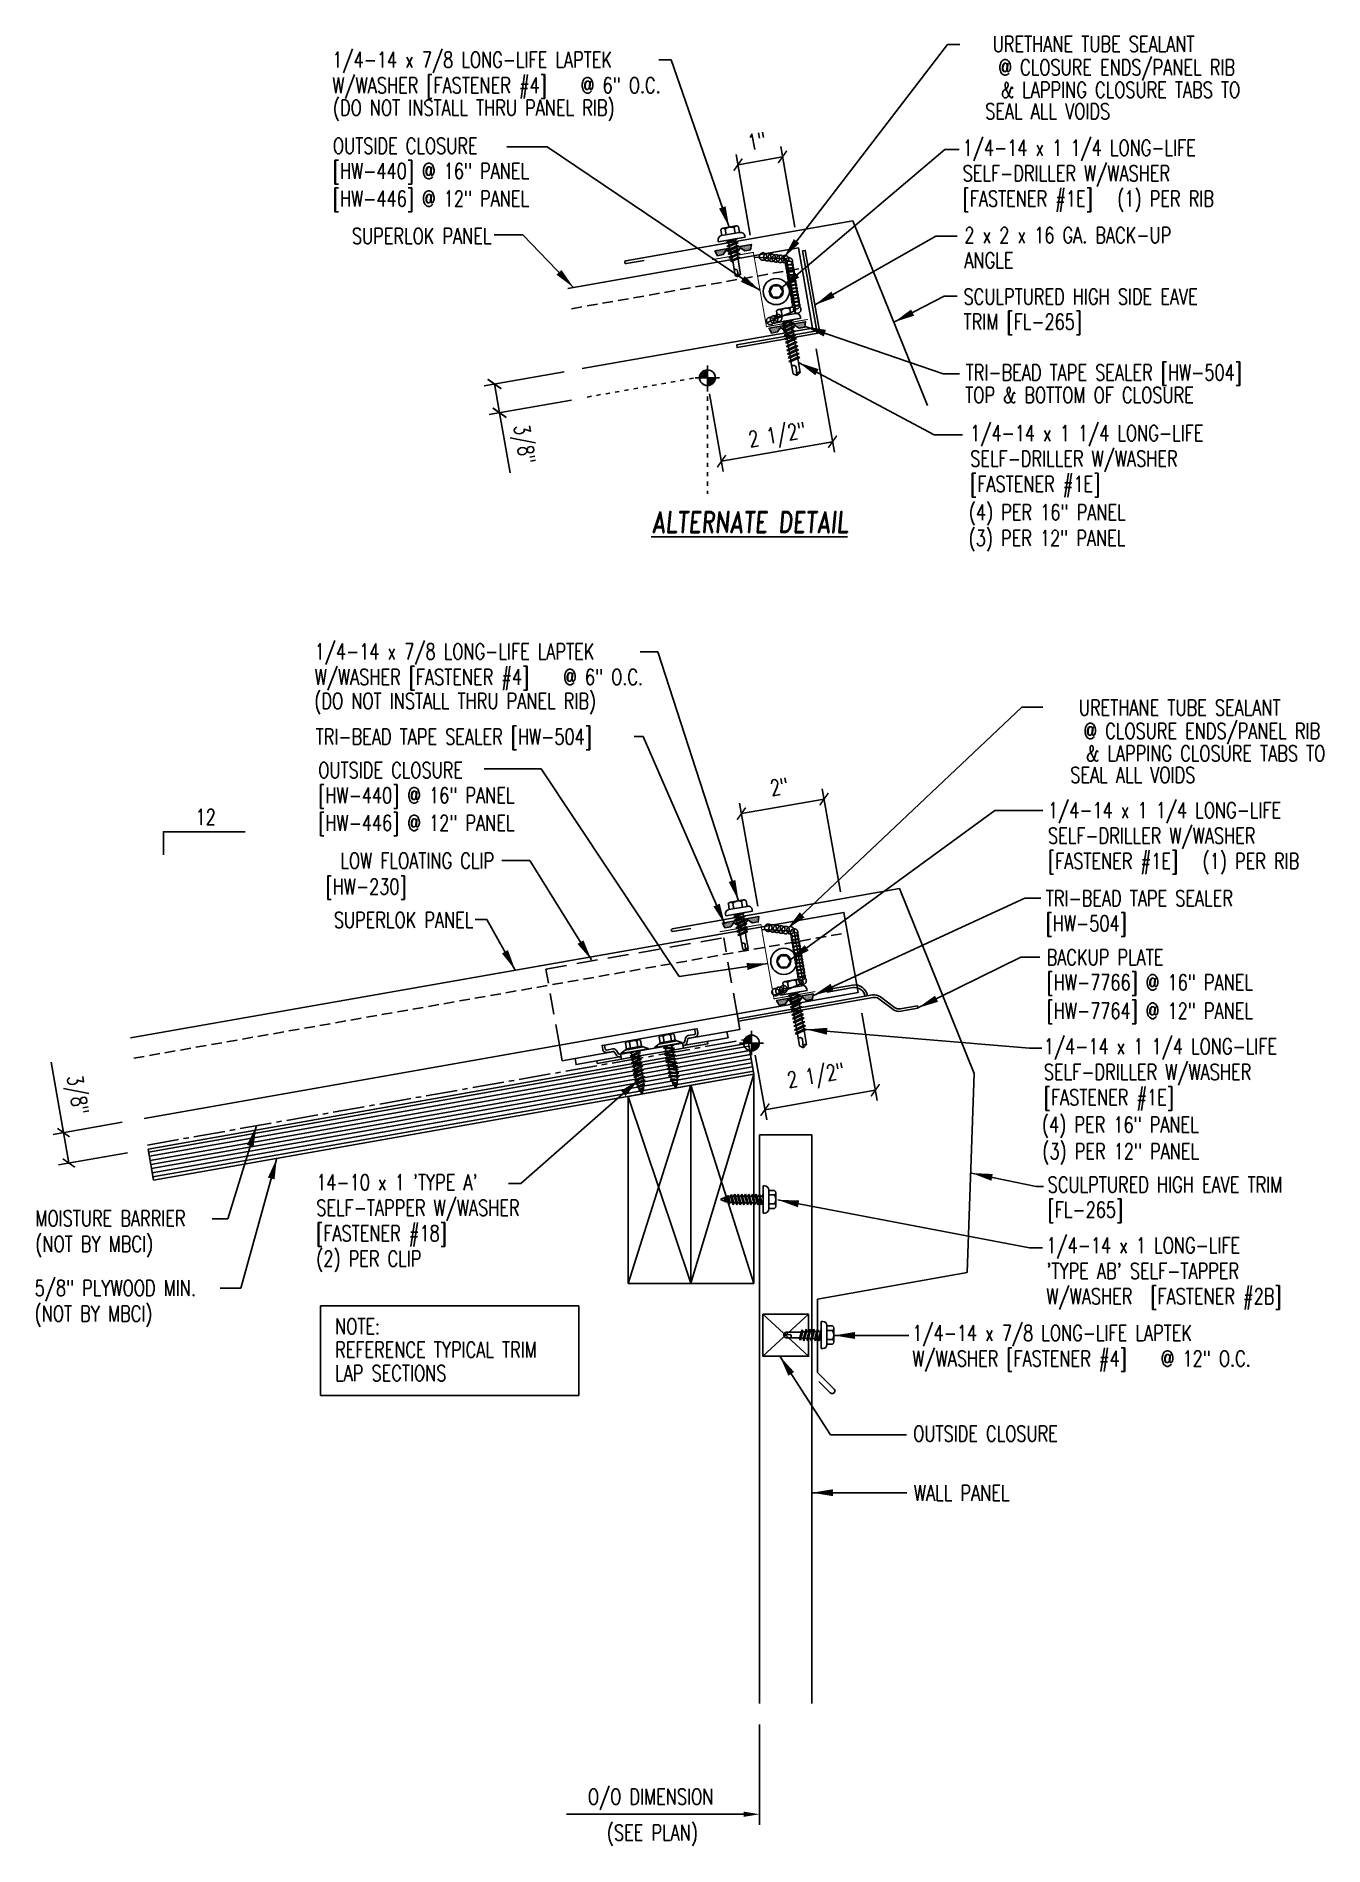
# Model space of a CAD drawing. Header units: inches. Extents: x 7 to 198, y 6 to 102.
# Drawn here: x 6.83 to 37.51, y 5.79 to 48.92 of the extents above; entities outside this region: 3.
import ezdxf
from ezdxf.enums import TextEntityAlignment as Align

# ---------------------------------------------------------------- set-up
doc = ezdxf.new("R2010")
doc.units = ezdxf.units.IN
doc.header["$MEASUREMENT"] = 0
for name, pattern in [('CENTER2', [1.125, 0.75, -0.125, 0.125, -0.125]), ('DASH2', [0.1875, 0.125, -0.0625]), ('DOT2', [0.125, 0, -0.125]), ('HIDDEN', [0.375, 0.25, -0.125]), ('HIDDEN2', [0.1875, 0.125, -0.0625])]:
    doc.linetypes.add(name, pattern=pattern)
for name, color, linetype in [('ANNTEXT', 2, 'Continuous'), ('BARRIER', 253, 'CENTER2'), ('clip', 5, 'Continuous'), ('CLO', 3, 'Continuous'), ('DIM', 2, 'Continuous'), ('FASTENER', 9, 'Continuous'), ('LABEL', 6, 'Continuous'), ('MARK', 1, 'Continuous'), ('PANEL', 11, 'Continuous'), ('SEALANT', 253, 'CENTER2'), ('SECTION', 11, 'Continuous'), ('STLA', 10, 'Continuous'), ('TAPE', 8, 'Continuous'), ('TEXT', 2, 'Continuous'), ('TRIM', 6, 'Continuous'), ('WOOD', 3, 'Continuous')]:
    doc.layers.add(name, color=color, linetype=linetype)
doc.styles.add('DIMTEXT', font='dim.shx', dxfattribs={"width": 0.75})
doc.styles.add('ROMAND', font='romand', dxfattribs={"height": 0.075})
doc.styles.add('TEXT', font='SIMPLEX', dxfattribs={"width": 0.75, "height": 6})
doc.styles.add('TEXT1', font='ROMANS.shx', dxfattribs={"width": 0.75, "height": 0.375})
doc.dimstyles.new('DETAIL', dxfattribs={"dimscale": 4, "dimtxt": 0.375, "dimasz": 0.0625, "dimexe": 0.0625, "dimexo": 0.125, "dimgap": 0.0625, "dimtad": 1, "dimdec": 4, "dimzin": 3, "dimdsep": 46, "dimlunit": 4, "dimtxsty": 'TEXT1', "dimblk": 'ARCHTICK', "dimcen": 0.0625, "dimclrd": 7, "dimclre": 7, "dimclrt": 2, "dimadec": 0, "dimazin": 0, "dimtfac": 0.59375, "dimtdec": 4, "dimtmove": 0, "dimatfit": 3, "dimfxl": 0, "dimfrac": 2, "dimtolj": 1, "dimtzin": 3, "dimarcsym": 0})
doc.dimstyles.new('DETAIL$7', dxfattribs={"dimscale": 4, "dimtxt": 6, "dimasz": 0.125, "dimexe": 0.0625, "dimexo": 0.125, "dimgap": 0.0625, "dimtad": 1, "dimdec": 5, "dimzin": 3, "dimdsep": 46, "dimlunit": 4, "dimtxsty": 'TEXT', "dimblk": 'ARCHTICK', "dimcen": 0.0625, "dimclrd": 7, "dimclre": 7, "dimclrt": 2, "dimadec": 0, "dimazin": 0, "dimtfac": 0.666667, "dimtdec": 5, "dimtmove": 0, "dimatfit": 3, "dimfxl": 0, "dimfrac": 2, "dimtolj": 1, "dimtzin": 3, "dimarcsym": 0})

msp = doc.modelspace()

# ---------------------------------------------------------------- texts
at = {"color": 2, "insert": (7.75825, 23.68088), "char_height": 0.375, "attachment_point": 5, "rotation": 279.993778, "style": 'TEXT1'}
msp.add_mtext('\\A1;3/8"', dxfattribs=at)
at = {"layer": 'ANNTEXT', "insert": (99.96017, 101.7241), "char_height": 0.72, "attachment_point": 4, "rotation": 10}
msp.add_mtext('\\A1;  ', dxfattribs=at)
at = {"layer": 'ANNTEXT', "char_height": 0.375, "attachment_point": 4, "rotation": 10, "style": 'DIMTEXT'}
for insert in [(197.35629, 74.07956), (197.82728, 74.1358)]:
    msp.add_mtext('\\A1;  ', dxfattribs=dict(at, insert=insert))
at = {"layer": 'DIM', "color": 2, "char_height": 0.375, "attachment_point": 5, "style": 'TEXT1'}
for s, insert, rotation in [('\\A1;1"', (23.9998, 46.4212), 9.972688), ('\\A1;2 1/2"', (24.49322, 39.36722), 9.968691), ('\\A1;3/8"', (18.4063, 39.19083), 280)]:
    msp.add_mtext(s, dxfattribs=dict(at, insert=insert, rotation=rotation))
at = {"layer": 'TEXT', "style": 'TEXT1', "width": 0.75}
for s, p in [('URETHANE TUBE SEALANT', (34.43204, 48.54943)), ('@ CLOSURE ENDS/PANEL RIB', (35.39757, 47.99321)), ('& LAPPING CLOSURE TABS TO', (35.51938, 47.45888)), ('SEAL ALL VOIDS', (32.42124, 46.94704)), ('SUPERLOK PANEL', (17.67734, 43.97237)), ('URETHANE TUBE SEALANT', (36.48413, 32.73154)), ('@ CLOSURE ENDS/PANEL RIB', (37.42656, 32.17532)), ('& LAPPING CLOSURE TABS TO', (37.54836, 31.641)), ('SEAL ALL VOIDS', (34.45023, 31.12916)), ('LOW FLOATING CLIP', (17.74042, 29.08341)), ('[HW-230]', (15.65229, 28.46805)), ('SUPERLOK PANEL', (17.24543, 27.66981))]:
    msp.add_text(s, height=0.375, dxfattribs=at).set_placement(p, align=Align.RIGHT)
for s, p in [('(DO NOT INSTALL THRU PANEL RIB)', (13.8976, 47.0303)), ('OUTSIDE CLOSURE', (13.89758, 46.12383)), ('[HW-440] @ 16" PANEL', (13.89758, 45.52383)), ('[HW-446] @ 12" PANEL', (13.89758, 44.86679)), ('2 x 2 x 16 GA. BACK-UP', (28.94693, 43.99461)), ('ANGLE', (28.94693, 43.39639)), ('SCULPTURED HIGH SIDE EAVE', (28.9271, 42.52895)), ('TRIM [FL-265]', (28.9271, 41.93072)), ('TRI-BEAD TAPE SEALER [HW-504]', (28.97721, 40.71997)), ('TOP & BOTTOM OF CLOSURE', (28.966, 40.18226)), ('(4) PER 16" PANEL', (29.05453, 37.39068)), ('(3) PER 12" PANEL', (29.04844, 36.77285)), ('(DO NOT INSTALL THRU PANEL RIB)', (13.45563, 32.89239)), ('TRI-BEAD TAPE SEALER [HW-504]', (13.48633, 32.038)), ('OUTSIDE CLOSURE', (13.54904, 31.24257)), ('[HW-440] @ 16" PANEL', (13.54904, 30.64257)), ('[HW-446] @ 12" PANEL', (13.54904, 29.98553)), ('BACKUP PLATE', (30.90733, 26.78296)), ('[HW-7766] @ 16" PANEL', (30.90733, 26.18296)), ('[HW-7764] @ 12" PANEL', (30.90733, 25.50603)), ('(4) PER 16" PANEL', (30.79751, 22.79329)), ('(3) PER 12" PANEL', (30.80555, 22.15857)), ("14-10 x 1 'TYPE A'", (13.50093, 21.41699)), ('SCULPTURED HIGH EAVE TRIM', (30.93258, 21.36371)), ('SELF-TAPPER W/WASHER', (13.50093, 20.80984)), ('[FL-265]', (30.93258, 20.76371)), ('MOISTURE BARRIER', (6.80522, 20.55705)), ('(NOT BY MBCI)', (6.80522, 19.94991)), ('[FASTENER #18]', (13.50093, 20.2027)), ('(2) PER CLIP', (13.50093, 19.59556)), ('5/8" PLYWOOD MIN.', (6.78909, 18.89683)), ('(NOT BY MBCI)', (6.78909, 18.28969)), ('OUTSIDE CLOSURE', (27.72673, 15.42626)), ('WALL PANEL', (27.74513, 14.01209)), ('O/O DIMENSION', (19.9747, 6.77165)), ('(SEE PLAN)', (20.42709, 5.91561))]:
    msp.add_text(s, height=0.375, dxfattribs=at).set_placement(p)

# ---------------------------------------------------------------- blocks, each defined once
blk = doc.blocks.new('MB_DW4')
at = {"layer": 'FASTENER'}
for p, q in [((-0.326, 0.071), (-0.326, 0.037)), ((-0.326, 0.037), (0.322, 0.037)), ((-0.226, 0.171), (0.214, 0.171)), ((-0.217, 0.305), (-0.217, 0.171)), ((-0.163, 0.337), (0.159, 0.337)), ((-0.141, -0.014), (0.037, 0.037)), ((-0.108, 0.305), (-0.108, 0.171)), ((-0.105, -0.034), (0.137, 0.035)), ((-0.088, 0.037), (-0.088, 0.001)), ((-0.088, 0.037), (0.085, 0.037)), ((0.085, 0.037), (0.134, 0.037)), ((0.085, 0.02), (0.085, -0.041)), ((0.105, 0.305), (0.105, 0.171)), ((0.137, 0.035), (0.134, 0.037)), ((0.214, 0.305), (0.214, 0.171)), ((0.322, 0.071), (0.322, 0.037)), ((-0.105, -0.034), (-0.141, -0.014)), ((-0.141, -0.105), (0.102, -0.036)), ((-0.105, -0.125), (-0.141, -0.105)), ((-0.141, -0.196), (0.102, -0.127)), ((-0.105, -0.216), (-0.141, -0.196)), ((-0.141, -0.287), (0.102, -0.217)), ((-0.105, -0.307), (-0.141, -0.287)), ((-0.141, -0.378), (0.102, -0.308)), ((-0.105, -0.398), (-0.141, -0.378)), ((-0.122, -0.463), (0.089, -0.403)), ((-0.105, -0.125), (0.137, -0.056)), ((-0.105, -0.216), (0.137, -0.147)), ((-0.105, -0.307), (0.137, -0.238)), ((-0.105, -0.398), (0.137, -0.328)), ((-0.088, -0.029), (-0.088, -0.09)), ((-0.088, -0.12), (-0.088, -0.181)), ((-0.084, -0.27), (-0.088, -0.211)), ((-0.086, -0.483), (0.124, -0.423)), ((-0.078, -0.36), (-0.082, -0.3)), ((-0.071, -0.449), (-0.075, -0.389)), ((0.071, -0.408), (0.075, -0.346)), ((0.077, -0.315), (0.082, -0.253)), ((0.084, -0.223), (0.085, -0.211)), ((0.085, -0.071), (0.085, -0.131)), ((0.085, -0.162), (0.085, -0.211)), ((0.124, -0.423), (0.089, -0.403)), ((0.137, -0.056), (0.102, -0.036)), ((0.137, -0.147), (0.102, -0.127)), ((0.137, -0.238), (0.102, -0.217)), ((0.137, -0.328), (0.102, -0.308)), ((-0.086, -0.483), (-0.122, -0.463)), ((-0.066, -0.516), (-0.069, -0.478)), ((-0.066, -0.516), (-0.066, -0.82)), ((-0.002, -0.866), (-0.066, -0.82)), ((-0.003, -0.854), (0.009, -0.714)), ((-0.002, -0.866), (0.063, -0.82)), ((0.063, -0.515), (0.068, -0.439)), ((0.063, -0.516), (0.063, -0.82))]:
    blk.add_line(p, q, dxfattribs=at)
for centre, radius, start, end in [((-0.226, 0.071), 0.1, 90, 180), ((-0.163, 0.274), 0.0628, 29.8754, 150.1246), ((-0.002, 0.141), 0.196, 56.9974, 123.0026), ((0.159, 0.274), 0.0628, 29.8754, 150.1246), ((0.222, 0.071), 0.1, 0, 90), ((-0.036, -0.723), 0.0461, 11.1445, 130.906), ((0.039, -0.855), 0.0422, 55.4585, 194.8454), ((0.073, -0.516), 0.01, 175.9484, 180)]:
    blk.add_arc(centre, radius, start, end, dxfattribs=at)
blk = doc.blocks.new('*X2')
at = {"color": 0}
for p, q in [((-0.434, 0.135), (-0.434, 0.135)), ((-0.434, 0.123), (-0.434, 0.123)), ((-0.422, 0.141), (-0.422, 0.141)), ((-0.422, 0.129), (-0.422, 0.129)), ((-0.422, 0.117), (-0.422, 0.117)), ((-0.422, 0.105), (-0.422, 0.105)), ((-0.422, 0.094), (-0.422, 0.094)), ((-0.422, 0.082), (-0.422, 0.082)), ((-0.41, 0.135), (-0.41, 0.135)), ((-0.41, 0.123), (-0.41, 0.123)), ((-0.41, 0.111), (-0.41, 0.111)), ((-0.41, 0.1), (-0.41, 0.1)), ((-0.41, 0.088), (-0.41, 0.088)), ((-0.41, 0.076), (-0.41, 0.076)), ((-0.41, 0.064), (-0.41, 0.064)), ((-0.41, 0.053), (-0.41, 0.053)), ((-0.41, 0.041), (-0.41, 0.041)), ((-0.398, 0.141), (-0.398, 0.141)), ((-0.398, 0.129), (-0.398, 0.129)), ((-0.398, 0.117), (-0.398, 0.117)), ((-0.398, 0.105), (-0.398, 0.105)), ((-0.398, 0.094), (-0.398, 0.094)), ((-0.398, 0.082), (-0.398, 0.082)), ((-0.398, 0.07), (-0.398, 0.07)), ((-0.398, 0.059), (-0.398, 0.059)), ((-0.398, 0.047), (-0.398, 0.047)), ((-0.398, 0.035), (-0.398, 0.035)), ((-0.398, 0.023), (-0.398, 0.023)), ((-0.387, 0.135), (-0.387, 0.135)), ((-0.387, 0.123), (-0.387, 0.123)), ((-0.387, 0.111), (-0.387, 0.111)), ((-0.387, 0.1), (-0.387, 0.1)), ((-0.387, 0.088), (-0.387, 0.088)), ((-0.387, 0.076), (-0.387, 0.076)), ((-0.387, 0.064), (-0.387, 0.064)), ((-0.387, 0.053), (-0.387, 0.053)), ((-0.387, 0.041), (-0.387, 0.041)), ((-0.387, 0.029), (-0.387, 0.029)), ((-0.375, 0.141), (-0.375, 0.141)), ((-0.375, 0.129), (-0.375, 0.129)), ((-0.375, 0.117), (-0.375, 0.117)), ((-0.375, 0.105), (-0.375, 0.105)), ((-0.375, 0.094), (-0.375, 0.094)), ((-0.375, 0.082), (-0.375, 0.082)), ((-0.375, 0.07), (-0.375, 0.07)), ((-0.375, 0.059), (-0.375, 0.059)), ((-0.375, 0.047), (-0.375, 0.047)), ((-0.375, 0.035), (-0.375, 0.035)), ((-0.375, 0.023), (-0.375, 0.023)), ((-0.363, 0.135), (-0.363, 0.135)), ((-0.363, 0.123), (-0.363, 0.123)), ((-0.363, 0.111), (-0.363, 0.111)), ((-0.363, 0.1), (-0.363, 0.1)), ((-0.363, 0.088), (-0.363, 0.088)), ((-0.363, 0.076), (-0.363, 0.076)), ((-0.363, 0.064), (-0.363, 0.064)), ((-0.363, 0.053), (-0.363, 0.053)), ((-0.363, 0.041), (-0.363, 0.041)), ((-0.363, 0.029), (-0.363, 0.029)), ((-0.352, 0.141), (-0.352, 0.141)), ((-0.352, 0.129), (-0.352, 0.129)), ((-0.352, 0.117), (-0.352, 0.117)), ((-0.352, 0.105), (-0.352, 0.105)), ((-0.352, 0.094), (-0.352, 0.094)), ((-0.352, 0.082), (-0.352, 0.082)), ((-0.352, 0.07), (-0.352, 0.07)), ((-0.352, 0.059), (-0.352, 0.059)), ((-0.352, 0.047), (-0.352, 0.047)), ((-0.352, 0.035), (-0.352, 0.035)), ((-0.352, 0.023), (-0.352, 0.023)), ((-0.34, 0.135), (-0.34, 0.135)), ((-0.34, 0.123), (-0.34, 0.123)), ((-0.34, 0.111), (-0.34, 0.111)), ((-0.34, 0.1), (-0.34, 0.1)), ((-0.34, 0.088), (-0.34, 0.088)), ((-0.34, 0.076), (-0.34, 0.076)), ((-0.34, 0.064), (-0.34, 0.064)), ((-0.34, 0.053), (-0.34, 0.053)), ((-0.34, 0.041), (-0.34, 0.041)), ((-0.34, 0.029), (-0.34, 0.029)), ((-0.328, 0.141), (-0.328, 0.141)), ((-0.328, 0.129), (-0.328, 0.129)), ((-0.328, 0.117), (-0.328, 0.117)), ((-0.328, 0.105), (-0.328, 0.105)), ((-0.328, 0.094), (-0.328, 0.094)), ((-0.328, 0.082), (-0.328, 0.082)), ((-0.328, 0.07), (-0.328, 0.07)), ((-0.328, 0.059), (-0.328, 0.059)), ((-0.328, 0.047), (-0.328, 0.047)), ((-0.328, 0.035), (-0.328, 0.035)), ((-0.328, 0.023), (-0.328, 0.023)), ((-0.316, 0.135), (-0.316, 0.135)), ((-0.316, 0.123), (-0.316, 0.123)), ((-0.316, 0.111), (-0.316, 0.111)), ((-0.316, 0.1), (-0.316, 0.1)), ((-0.316, 0.088), (-0.316, 0.088)), ((-0.316, 0.076), (-0.316, 0.076)), ((-0.316, 0.064), (-0.316, 0.064)), ((-0.316, 0.053), (-0.316, 0.053)), ((-0.316, 0.041), (-0.316, 0.041)), ((-0.316, 0.029), (-0.316, 0.029)), ((-0.305, 0.141), (-0.305, 0.141)), ((-0.305, 0.129), (-0.305, 0.129)), ((-0.305, 0.117), (-0.305, 0.117)), ((-0.305, 0.105), (-0.305, 0.105)), ((-0.305, 0.094), (-0.305, 0.094)), ((-0.305, 0.082), (-0.305, 0.082)), ((-0.305, 0.07), (-0.305, 0.07)), ((-0.305, 0.059), (-0.305, 0.059)), ((-0.305, 0.047), (-0.305, 0.047)), ((-0.305, 0.035), (-0.305, 0.035)), ((-0.305, 0.023), (-0.305, 0.023)), ((-0.293, 0.135), (-0.293, 0.135)), ((-0.293, 0.123), (-0.293, 0.123)), ((-0.293, 0.111), (-0.293, 0.111)), ((-0.293, 0.1), (-0.293, 0.1)), ((-0.293, 0.088), (-0.293, 0.088)), ((-0.293, 0.076), (-0.293, 0.076)), ((-0.293, 0.064), (-0.293, 0.064)), ((-0.293, 0.053), (-0.293, 0.053)), ((-0.293, 0.041), (-0.293, 0.041)), ((-0.293, 0.029), (-0.293, 0.029)), ((-0.281, 0.141), (-0.281, 0.141)), ((-0.281, 0.129), (-0.281, 0.129)), ((-0.281, 0.117), (-0.281, 0.117)), ((-0.281, 0.105), (-0.281, 0.105)), ((-0.281, 0.094), (-0.281, 0.094)), ((-0.281, 0.082), (-0.281, 0.082)), ((-0.281, 0.07), (-0.281, 0.07)), ((-0.281, 0.059), (-0.281, 0.059)), ((-0.281, 0.047), (-0.281, 0.047)), ((-0.281, 0.035), (-0.281, 0.035)), ((-0.281, 0.023), (-0.281, 0.023)), ((-0.27, 0.135), (-0.27, 0.135)), ((-0.27, 0.123), (-0.27, 0.123)), ((-0.27, 0.111), (-0.27, 0.111)), ((-0.27, 0.1), (-0.27, 0.1)), ((-0.27, 0.088), (-0.27, 0.088)), ((-0.27, 0.076), (-0.27, 0.076)), ((-0.27, 0.064), (-0.27, 0.064)), ((-0.27, 0.053), (-0.27, 0.053)), ((-0.27, 0.041), (-0.27, 0.041)), ((-0.27, 0.029), (-0.27, 0.029)), ((-0.258, 0.141), (-0.258, 0.141)), ((-0.258, 0.129), (-0.258, 0.129)), ((-0.258, 0.117), (-0.258, 0.117)), ((-0.258, 0.105), (-0.258, 0.105)), ((-0.258, 0.094), (-0.258, 0.094)), ((-0.258, 0.082), (-0.258, 0.082)), ((-0.258, 0.07), (-0.258, 0.07)), ((-0.258, 0.059), (-0.258, 0.059)), ((-0.258, 0.047), (-0.258, 0.047)), ((-0.258, 0.035), (-0.258, 0.035)), ((-0.258, 0.023), (-0.258, 0.023)), ((-0.246, 0.135), (-0.246, 0.135)), ((-0.246, 0.123), (-0.246, 0.123)), ((-0.246, 0.111), (-0.246, 0.111)), ((-0.246, 0.1), (-0.246, 0.1)), ((-0.246, 0.088), (-0.246, 0.088)), ((-0.246, 0.076), (-0.246, 0.076)), ((-0.246, 0.064), (-0.246, 0.064)), ((-0.246, 0.053), (-0.246, 0.053)), ((-0.246, 0.041), (-0.246, 0.041)), ((-0.234, 0.141), (-0.234, 0.141)), ((-0.234, 0.129), (-0.234, 0.129)), ((-0.234, 0.117), (-0.234, 0.117)), ((-0.234, 0.105), (-0.234, 0.105)), ((-0.234, 0.094), (-0.234, 0.094)), ((-0.234, 0.082), (-0.234, 0.082)), ((-0.234, 0.07), (-0.234, 0.07)), ((-0.234, 0.059), (-0.234, 0.059)), ((-0.234, 0.047), (-0.234, 0.047)), ((-0.223, 0.135), (-0.223, 0.135)), ((-0.223, 0.123), (-0.223, 0.123)), ((-0.223, 0.111), (-0.223, 0.111)), ((-0.223, 0.1), (-0.223, 0.1)), ((-0.223, 0.088), (-0.223, 0.088)), ((-0.223, 0.076), (-0.223, 0.076)), ((-0.223, 0.064), (-0.223, 0.064)), ((-0.211, 0.141), (-0.211, 0.141)), ((-0.211, 0.129), (-0.211, 0.129)), ((-0.211, 0.117), (-0.211, 0.117)), ((-0.211, 0.105), (-0.211, 0.105)), ((-0.211, 0.094), (-0.211, 0.094)), ((-0.211, 0.082), (-0.211, 0.082)), ((-0.211, 0.07), (-0.211, 0.07)), ((-0.199, 0.135), (-0.199, 0.135)), ((-0.199, 0.123), (-0.199, 0.123)), ((-0.199, 0.111), (-0.199, 0.111)), ((-0.199, 0.1), (-0.199, 0.1)), ((-0.199, 0.088), (-0.199, 0.088)), ((-0.188, 0.141), (-0.188, 0.141)), ((-0.188, 0.129), (-0.188, 0.129)), ((-0.188, 0.117), (-0.188, 0.117)), ((-0.188, 0.105), (-0.188, 0.105)), ((-0.188, 0.094), (-0.188, 0.094)), ((-0.176, 0.135), (-0.176, 0.135)), ((-0.176, 0.123), (-0.176, 0.123)), ((-0.176, 0.111), (-0.176, 0.111)), ((-0.164, 0.141), (-0.164, 0.141)), ((-0.164, 0.129), (-0.164, 0.129)), ((-0.164, 0.117), (-0.164, 0.117)), ((-0.164, 0.105), (-0.164, 0.105)), ((-0.152, 0.135), (-0.152, 0.135)), ((-0.152, 0.123), (-0.152, 0.123)), ((-0.152, 0.111), (-0.152, 0.111)), ((-0.152, 0.1), (-0.152, 0.1)), ((-0.141, 0.141), (-0.141, 0.141)), ((-0.141, 0.129), (-0.141, 0.129)), ((-0.141, 0.117), (-0.141, 0.117)), ((-0.141, 0.105), (-0.141, 0.105)), ((-0.141, 0.094), (-0.141, 0.094)), ((-0.141, 0.082), (-0.141, 0.082)), ((-0.129, 0.135), (-0.129, 0.135)), ((-0.129, 0.123), (-0.129, 0.123)), ((-0.129, 0.111), (-0.129, 0.111)), ((-0.129, 0.1), (-0.129, 0.1)), ((-0.129, 0.088), (-0.129, 0.088)), ((-0.129, 0.076), (-0.129, 0.076)), ((-0.117, 0.141), (-0.117, 0.141)), ((-0.117, 0.129), (-0.117, 0.129)), ((-0.117, 0.117), (-0.117, 0.117)), ((-0.117, 0.105), (-0.117, 0.105)), ((-0.117, 0.094), (-0.117, 0.094)), ((-0.117, 0.082), (-0.117, 0.082)), ((-0.117, 0.07), (-0.117, 0.07)), ((-0.117, 0.059), (-0.117, 0.059)), ((-0.105, 0.135), (-0.105, 0.135)), ((-0.105, 0.123), (-0.105, 0.123)), ((-0.105, 0.111), (-0.105, 0.111)), ((-0.105, 0.1), (-0.105, 0.1)), ((-0.105, 0.088), (-0.105, 0.088)), ((-0.105, 0.076), (-0.105, 0.076)), ((-0.105, 0.064), (-0.105, 0.064)), ((-0.105, 0.053), (-0.105, 0.053)), ((-0.094, 0.141), (-0.094, 0.141)), ((-0.094, 0.129), (-0.094, 0.129)), ((-0.094, 0.117), (-0.094, 0.117)), ((-0.094, 0.105), (-0.094, 0.105)), ((-0.094, 0.094), (-0.094, 0.094)), ((-0.094, 0.082), (-0.094, 0.082)), ((-0.094, 0.07), (-0.094, 0.07)), ((-0.094, 0.059), (-0.094, 0.059)), ((-0.094, 0.047), (-0.094, 0.047)), ((-0.094, 0.035), (-0.094, 0.035)), ((-0.082, 0.135), (-0.082, 0.135)), ((-0.082, 0.123), (-0.082, 0.123)), ((-0.082, 0.111), (-0.082, 0.111)), ((-0.082, 0.1), (-0.082, 0.1)), ((-0.082, 0.088), (-0.082, 0.088)), ((-0.082, 0.076), (-0.082, 0.076)), ((-0.082, 0.064), (-0.082, 0.064)), ((-0.082, 0.053), (-0.082, 0.053)), ((-0.082, 0.041), (-0.082, 0.041)), ((-0.082, 0.029), (-0.082, 0.029)), ((-0.07, 0.141), (-0.07, 0.141)), ((-0.07, 0.129), (-0.07, 0.129)), ((-0.07, 0.117), (-0.07, 0.117)), ((-0.07, 0.105), (-0.07, 0.105)), ((-0.07, 0.094), (-0.07, 0.094)), ((-0.07, 0.082), (-0.07, 0.082)), ((-0.07, 0.07), (-0.07, 0.07)), ((-0.07, 0.059), (-0.07, 0.059)), ((-0.07, 0.047), (-0.07, 0.047)), ((-0.07, 0.035), (-0.07, 0.035)), ((-0.07, 0.023), (-0.07, 0.023)), ((-0.059, 0.135), (-0.059, 0.135)), ((-0.059, 0.123), (-0.059, 0.123)), ((-0.059, 0.111), (-0.059, 0.111)), ((-0.059, 0.1), (-0.059, 0.1)), ((-0.059, 0.088), (-0.059, 0.088)), ((-0.059, 0.076), (-0.059, 0.076)), ((-0.059, 0.064), (-0.059, 0.064)), ((-0.059, 0.053), (-0.059, 0.053)), ((-0.059, 0.041), (-0.059, 0.041)), ((-0.059, 0.029), (-0.059, 0.029)), ((-0.047, 0.141), (-0.047, 0.141)), ((-0.047, 0.129), (-0.047, 0.129)), ((-0.047, 0.117), (-0.047, 0.117)), ((-0.047, 0.105), (-0.047, 0.105)), ((-0.047, 0.094), (-0.047, 0.094)), ((-0.047, 0.082), (-0.047, 0.082)), ((-0.047, 0.07), (-0.047, 0.07)), ((-0.047, 0.059), (-0.047, 0.059)), ((-0.047, 0.047), (-0.047, 0.047)), ((-0.047, 0.035), (-0.047, 0.035)), ((-0.047, 0.023), (-0.047, 0.023)), ((-0.035, 0.135), (-0.035, 0.135)), ((-0.035, 0.123), (-0.035, 0.123)), ((-0.035, 0.111), (-0.035, 0.111)), ((-0.035, 0.1), (-0.035, 0.1)), ((-0.035, 0.088), (-0.035, 0.088)), ((-0.035, 0.076), (-0.035, 0.076)), ((-0.035, 0.064), (-0.035, 0.064)), ((-0.035, 0.053), (-0.035, 0.053)), ((-0.035, 0.041), (-0.035, 0.041)), ((-0.035, 0.029), (-0.035, 0.029)), ((-0.023, 0.141), (-0.023, 0.141)), ((-0.023, 0.129), (-0.023, 0.129)), ((-0.023, 0.117), (-0.023, 0.117)), ((-0.023, 0.105), (-0.023, 0.105)), ((-0.023, 0.094), (-0.023, 0.094)), ((-0.023, 0.082), (-0.023, 0.082)), ((-0.023, 0.07), (-0.023, 0.07)), ((-0.023, 0.059), (-0.023, 0.059)), ((-0.023, 0.047), (-0.023, 0.047)), ((-0.023, 0.035), (-0.023, 0.035)), ((-0.023, 0.023), (-0.023, 0.023)), ((-0.012, 0.135), (-0.012, 0.135)), ((-0.012, 0.123), (-0.012, 0.123)), ((-0.012, 0.111), (-0.012, 0.111)), ((-0.012, 0.1), (-0.012, 0.1)), ((-0.012, 0.088), (-0.012, 0.088)), ((-0.012, 0.076), (-0.012, 0.076)), ((-0.012, 0.064), (-0.012, 0.064)), ((-0.012, 0.053), (-0.012, 0.053)), ((-0.012, 0.041), (-0.012, 0.041)), ((-0.012, 0.029), (-0.012, 0.029)), ((0, 0.141), (0, 0.141)), ((0, 0.129), (0, 0.129)), ((0, 0.117), (0, 0.117)), ((0, 0.105), (0, 0.105)), ((0, 0.094), (0, 0.094)), ((0, 0.082), (0, 0.082)), ((0, 0.07), (0, 0.07)), ((0, 0.059), (0, 0.059)), ((0, 0.047), (0, 0.047)), ((0, 0.035), (0, 0.035)), ((0, 0.023), (0, 0.023)), ((0.012, 0.135), (0.012, 0.135)), ((0.012, 0.123), (0.012, 0.123)), ((0.012, 0.111), (0.012, 0.111)), ((0.012, 0.1), (0.012, 0.1)), ((0.012, 0.088), (0.012, 0.088)), ((0.012, 0.076), (0.012, 0.076)), ((0.012, 0.064), (0.012, 0.064)), ((0.012, 0.053), (0.012, 0.053)), ((0.012, 0.041), (0.012, 0.041)), ((0.012, 0.029), (0.012, 0.029)), ((0.023, 0.141), (0.023, 0.141)), ((0.023, 0.129), (0.023, 0.129)), ((0.023, 0.117), (0.023, 0.117)), ((0.023, 0.105), (0.023, 0.105)), ((0.023, 0.094), (0.023, 0.094)), ((0.023, 0.082), (0.023, 0.082)), ((0.023, 0.07), (0.023, 0.07)), ((0.023, 0.059), (0.023, 0.059)), ((0.023, 0.047), (0.023, 0.047)), ((0.023, 0.035), (0.023, 0.035)), ((0.023, 0.023), (0.023, 0.023)), ((0.035, 0.135), (0.035, 0.135)), ((0.035, 0.123), (0.035, 0.123)), ((0.035, 0.111), (0.035, 0.111)), ((0.035, 0.1), (0.035, 0.1)), ((0.035, 0.088), (0.035, 0.088)), ((0.035, 0.076), (0.035, 0.076)), ((0.035, 0.064), (0.035, 0.064)), ((0.035, 0.053), (0.035, 0.053)), ((0.035, 0.041), (0.035, 0.041)), ((0.035, 0.029), (0.035, 0.029)), ((0.047, 0.141), (0.047, 0.141)), ((0.047, 0.129), (0.047, 0.129)), ((0.047, 0.117), (0.047, 0.117)), ((0.047, 0.105), (0.047, 0.105)), ((0.047, 0.094), (0.047, 0.094)), ((0.047, 0.082), (0.047, 0.082)), ((0.047, 0.07), (0.047, 0.07)), ((0.047, 0.059), (0.047, 0.059)), ((0.047, 0.047), (0.047, 0.047)), ((0.047, 0.035), (0.047, 0.035)), ((0.047, 0.023), (0.047, 0.023)), ((0.059, 0.135), (0.059, 0.135)), ((0.059, 0.123), (0.059, 0.123)), ((0.059, 0.111), (0.059, 0.111)), ((0.059, 0.1), (0.059, 0.1)), ((0.059, 0.088), (0.059, 0.088)), ((0.059, 0.076), (0.059, 0.076)), ((0.059, 0.064), (0.059, 0.064)), ((0.059, 0.053), (0.059, 0.053)), ((0.059, 0.041), (0.059, 0.041)), ((0.059, 0.029), (0.059, 0.029)), ((0.07, 0.141), (0.07, 0.141)), ((0.07, 0.129), (0.07, 0.129)), ((0.07, 0.117), (0.07, 0.117)), ((0.07, 0.105), (0.07, 0.105)), ((0.07, 0.094), (0.07, 0.094)), ((0.07, 0.082), (0.07, 0.082)), ((0.07, 0.07), (0.07, 0.07)), ((0.07, 0.059), (0.07, 0.059)), ((0.07, 0.047), (0.07, 0.047)), ((0.07, 0.035), (0.07, 0.035)), ((0.07, 0.023), (0.07, 0.023)), ((0.082, 0.135), (0.082, 0.135)), ((0.082, 0.123), (0.082, 0.123)), ((0.082, 0.111), (0.082, 0.111)), ((0.082, 0.1), (0.082, 0.1)), ((0.082, 0.088), (0.082, 0.088)), ((0.082, 0.076), (0.082, 0.076)), ((0.082, 0.064), (0.082, 0.064)), ((0.082, 0.053), (0.082, 0.053)), ((0.082, 0.041), (0.082, 0.041)), ((0.082, 0.029), (0.082, 0.029)), ((0.094, 0.141), (0.094, 0.141)), ((0.094, 0.129), (0.094, 0.129)), ((0.094, 0.117), (0.094, 0.117)), ((0.094, 0.105), (0.094, 0.105)), ((0.094, 0.094), (0.094, 0.094)), ((0.094, 0.082), (0.094, 0.082)), ((0.094, 0.07), (0.094, 0.07)), ((0.094, 0.059), (0.094, 0.059)), ((0.094, 0.047), (0.094, 0.047)), ((0.094, 0.035), (0.094, 0.035)), ((0.105, 0.135), (0.105, 0.135)), ((0.105, 0.123), (0.105, 0.123)), ((0.105, 0.111), (0.105, 0.111)), ((0.105, 0.1), (0.105, 0.1)), ((0.105, 0.088), (0.105, 0.088)), ((0.105, 0.076), (0.105, 0.076)), ((0.105, 0.064), (0.105, 0.064)), ((0.105, 0.053), (0.105, 0.053)), ((0.117, 0.141), (0.117, 0.141)), ((0.117, 0.129), (0.117, 0.129)), ((0.117, 0.117), (0.117, 0.117)), ((0.117, 0.105), (0.117, 0.105)), ((0.117, 0.094), (0.117, 0.094)), ((0.117, 0.082), (0.117, 0.082)), ((0.117, 0.07), (0.117, 0.07)), ((0.117, 0.059), (0.117, 0.059)), ((0.129, 0.135), (0.129, 0.135)), ((0.129, 0.123), (0.129, 0.123)), ((0.129, 0.111), (0.129, 0.111)), ((0.129, 0.1), (0.129, 0.1)), ((0.129, 0.088), (0.129, 0.088)), ((0.129, 0.076), (0.129, 0.076)), ((0.141, 0.141), (0.141, 0.141)), ((0.141, 0.129), (0.141, 0.129)), ((0.141, 0.117), (0.141, 0.117)), ((0.141, 0.105), (0.141, 0.105)), ((0.141, 0.094), (0.141, 0.094)), ((0.141, 0.082), (0.141, 0.082)), ((0.152, 0.135), (0.152, 0.135)), ((0.152, 0.123), (0.152, 0.123)), ((0.152, 0.111), (0.152, 0.111)), ((0.152, 0.1), (0.152, 0.1)), ((0.164, 0.141), (0.164, 0.141)), ((0.164, 0.129), (0.164, 0.129)), ((0.164, 0.117), (0.164, 0.117)), ((0.164, 0.105), (0.164, 0.105)), ((0.176, 0.135), (0.176, 0.135)), ((0.176, 0.123), (0.176, 0.123)), ((0.176, 0.111), (0.176, 0.111)), ((0.188, 0.141), (0.188, 0.141)), ((0.188, 0.129), (0.188, 0.129)), ((0.188, 0.117), (0.188, 0.117)), ((0.188, 0.105), (0.188, 0.105)), ((0.188, 0.094), (0.188, 0.094)), ((0.199, 0.135), (0.199, 0.135)), ((0.199, 0.123), (0.199, 0.123)), ((0.199, 0.111), (0.199, 0.111)), ((0.199, 0.1), (0.199, 0.1)), ((0.199, 0.088), (0.199, 0.088)), ((0.211, 0.141), (0.211, 0.141)), ((0.211, 0.129), (0.211, 0.129)), ((0.211, 0.117), (0.211, 0.117)), ((0.211, 0.105), (0.211, 0.105)), ((0.211, 0.094), (0.211, 0.094)), ((0.211, 0.082), (0.211, 0.082)), ((0.211, 0.07), (0.211, 0.07)), ((0.223, 0.135), (0.223, 0.135)), ((0.223, 0.123), (0.223, 0.123)), ((0.223, 0.111), (0.223, 0.111)), ((0.223, 0.1), (0.223, 0.1)), ((0.223, 0.088), (0.223, 0.088)), ((0.223, 0.076), (0.223, 0.076)), ((0.223, 0.064), (0.223, 0.064)), ((0.234, 0.141), (0.234, 0.141)), ((0.234, 0.129), (0.234, 0.129)), ((0.234, 0.117), (0.234, 0.117)), ((0.234, 0.105), (0.234, 0.105)), ((0.234, 0.094), (0.234, 0.094)), ((0.234, 0.082), (0.234, 0.082)), ((0.234, 0.07), (0.234, 0.07)), ((0.234, 0.059), (0.234, 0.059)), ((0.234, 0.047), (0.234, 0.047)), ((0.246, 0.135), (0.246, 0.135)), ((0.246, 0.123), (0.246, 0.123)), ((0.246, 0.111), (0.246, 0.111)), ((0.246, 0.1), (0.246, 0.1)), ((0.246, 0.088), (0.246, 0.088)), ((0.246, 0.076), (0.246, 0.076)), ((0.246, 0.064), (0.246, 0.064)), ((0.246, 0.053), (0.246, 0.053)), ((0.246, 0.041), (0.246, 0.041)), ((0.258, 0.141), (0.258, 0.141)), ((0.258, 0.129), (0.258, 0.129)), ((0.258, 0.117), (0.258, 0.117)), ((0.258, 0.105), (0.258, 0.105)), ((0.258, 0.094), (0.258, 0.094)), ((0.258, 0.082), (0.258, 0.082)), ((0.258, 0.07), (0.258, 0.07)), ((0.258, 0.059), (0.258, 0.059)), ((0.258, 0.047), (0.258, 0.047)), ((0.258, 0.035), (0.258, 0.035)), ((0.258, 0.023), (0.258, 0.023)), ((0.27, 0.135), (0.27, 0.135)), ((0.27, 0.123), (0.27, 0.123)), ((0.27, 0.111), (0.27, 0.111)), ((0.27, 0.1), (0.27, 0.1)), ((0.27, 0.088), (0.27, 0.088)), ((0.27, 0.076), (0.27, 0.076)), ((0.27, 0.064), (0.27, 0.064)), ((0.27, 0.053), (0.27, 0.053)), ((0.27, 0.041), (0.27, 0.041)), ((0.27, 0.029), (0.27, 0.029)), ((0.281, 0.141), (0.281, 0.141)), ((0.281, 0.129), (0.281, 0.129)), ((0.281, 0.117), (0.281, 0.117)), ((0.281, 0.105), (0.281, 0.105)), ((0.281, 0.094), (0.281, 0.094)), ((0.281, 0.082), (0.281, 0.082)), ((0.281, 0.07), (0.281, 0.07)), ((0.281, 0.059), (0.281, 0.059)), ((0.281, 0.047), (0.281, 0.047)), ((0.281, 0.035), (0.281, 0.035)), ((0.281, 0.023), (0.281, 0.023)), ((0.293, 0.135), (0.293, 0.135)), ((0.293, 0.123), (0.293, 0.123)), ((0.293, 0.111), (0.293, 0.111)), ((0.293, 0.1), (0.293, 0.1)), ((0.293, 0.088), (0.293, 0.088)), ((0.293, 0.076), (0.293, 0.076)), ((0.293, 0.064), (0.293, 0.064)), ((0.293, 0.053), (0.293, 0.053)), ((0.293, 0.041), (0.293, 0.041)), ((0.293, 0.029), (0.293, 0.029)), ((0.305, 0.141), (0.305, 0.141)), ((0.305, 0.129), (0.305, 0.129)), ((0.305, 0.117), (0.305, 0.117)), ((0.305, 0.105), (0.305, 0.105)), ((0.305, 0.094), (0.305, 0.094)), ((0.305, 0.082), (0.305, 0.082)), ((0.305, 0.07), (0.305, 0.07)), ((0.305, 0.059), (0.305, 0.059)), ((0.305, 0.047), (0.305, 0.047)), ((0.305, 0.035), (0.305, 0.035)), ((0.305, 0.023), (0.305, 0.023)), ((0.316, 0.135), (0.316, 0.135)), ((0.316, 0.123), (0.316, 0.123)), ((0.316, 0.111), (0.316, 0.111)), ((0.316, 0.1), (0.316, 0.1)), ((0.316, 0.088), (0.316, 0.088)), ((0.316, 0.076), (0.316, 0.076)), ((0.316, 0.064), (0.316, 0.064)), ((0.316, 0.053), (0.316, 0.053)), ((0.316, 0.041), (0.316, 0.041)), ((0.316, 0.029), (0.316, 0.029)), ((0.328, 0.141), (0.328, 0.141)), ((0.328, 0.129), (0.328, 0.129)), ((0.328, 0.117), (0.328, 0.117)), ((0.328, 0.105), (0.328, 0.105)), ((0.328, 0.094), (0.328, 0.094)), ((0.328, 0.082), (0.328, 0.082)), ((0.328, 0.07), (0.328, 0.07)), ((0.328, 0.059), (0.328, 0.059)), ((0.328, 0.047), (0.328, 0.047)), ((0.328, 0.035), (0.328, 0.035)), ((0.328, 0.023), (0.328, 0.023)), ((0.34, 0.135), (0.34, 0.135)), ((0.34, 0.123), (0.34, 0.123)), ((0.34, 0.111), (0.34, 0.111)), ((0.34, 0.1), (0.34, 0.1)), ((0.34, 0.088), (0.34, 0.088)), ((0.34, 0.076), (0.34, 0.076)), ((0.34, 0.064), (0.34, 0.064)), ((0.34, 0.053), (0.34, 0.053)), ((0.34, 0.041), (0.34, 0.041)), ((0.34, 0.029), (0.34, 0.029)), ((0.352, 0.141), (0.352, 0.141)), ((0.352, 0.129), (0.352, 0.129)), ((0.352, 0.117), (0.352, 0.117)), ((0.352, 0.105), (0.352, 0.105)), ((0.352, 0.094), (0.352, 0.094)), ((0.352, 0.082), (0.352, 0.082)), ((0.352, 0.07), (0.352, 0.07)), ((0.352, 0.059), (0.352, 0.059)), ((0.352, 0.047), (0.352, 0.047)), ((0.352, 0.035), (0.352, 0.035)), ((0.352, 0.023), (0.352, 0.023)), ((0.363, 0.135), (0.363, 0.135)), ((0.363, 0.123), (0.363, 0.123)), ((0.363, 0.111), (0.363, 0.111)), ((0.363, 0.1), (0.363, 0.1)), ((0.363, 0.088), (0.363, 0.088)), ((0.363, 0.076), (0.363, 0.076)), ((0.363, 0.064), (0.363, 0.064)), ((0.363, 0.053), (0.363, 0.053)), ((0.363, 0.041), (0.363, 0.041)), ((0.363, 0.029), (0.363, 0.029)), ((0.375, 0.141), (0.375, 0.141)), ((0.375, 0.129), (0.375, 0.129)), ((0.375, 0.117), (0.375, 0.117)), ((0.375, 0.105), (0.375, 0.105)), ((0.375, 0.094), (0.375, 0.094)), ((0.375, 0.082), (0.375, 0.082)), ((0.375, 0.07), (0.375, 0.07)), ((0.375, 0.059), (0.375, 0.059)), ((0.375, 0.047), (0.375, 0.047)), ((0.375, 0.035), (0.375, 0.035)), ((0.375, 0.023), (0.375, 0.023)), ((0.387, 0.135), (0.387, 0.135)), ((0.387, 0.123), (0.387, 0.123)), ((0.387, 0.111), (0.387, 0.111)), ((0.387, 0.1), (0.387, 0.1)), ((0.387, 0.088), (0.387, 0.088)), ((0.387, 0.076), (0.387, 0.076)), ((0.387, 0.064), (0.387, 0.064)), ((0.387, 0.053), (0.387, 0.053)), ((0.387, 0.041), (0.387, 0.041)), ((0.387, 0.029), (0.387, 0.029)), ((0.398, 0.141), (0.398, 0.141)), ((0.398, 0.129), (0.398, 0.129)), ((0.398, 0.117), (0.398, 0.117)), ((0.398, 0.105), (0.398, 0.105)), ((0.398, 0.094), (0.398, 0.094)), ((0.398, 0.082), (0.398, 0.082)), ((0.398, 0.07), (0.398, 0.07)), ((0.398, 0.059), (0.398, 0.059)), ((0.398, 0.047), (0.398, 0.047)), ((0.398, 0.035), (0.398, 0.035)), ((0.398, 0.023), (0.398, 0.023)), ((0.41, 0.135), (0.41, 0.135)), ((0.41, 0.123), (0.41, 0.123)), ((0.41, 0.111), (0.41, 0.111)), ((0.41, 0.1), (0.41, 0.1)), ((0.41, 0.088), (0.41, 0.088)), ((0.41, 0.076), (0.41, 0.076)), ((0.41, 0.064), (0.41, 0.064)), ((0.41, 0.053), (0.41, 0.053)), ((0.41, 0.041), (0.41, 0.041)), ((0.422, 0.141), (0.422, 0.141)), ((0.422, 0.129), (0.422, 0.129)), ((0.422, 0.117), (0.422, 0.117)), ((0.422, 0.105), (0.422, 0.105)), ((0.422, 0.094), (0.422, 0.094)), ((0.422, 0.082), (0.422, 0.082)), ((0.434, 0.135), (0.434, 0.135)), ((0.434, 0.123), (0.434, 0.123))]:
    blk.add_line(p, q, dxfattribs=at)
blk = doc.blocks.new('MB_DBTAP')
at = {"layer": 'TAPE', "color": 9}
blk.add_lwpolyline([(-0.403, 0.018), (-0.442, 0.141), (0.442, 0.141), (0.403, 0.018), (0.26, 0.018), (0.17, 0.109), (0.079, 0.018), (0, 0.018), (-0.079, 0.018), (-0.17, 0.109), (-0.26, 0.018)], close=True, dxfattribs=at)
at = {"layer": 'TAPE', "color": 251}
blk.add_blockref('*X2', (0, 0), dxfattribs=at)
blk = doc.blocks.new('MB_516W')
blk.add_lwpolyline([(-0.078, 0.135), (-0.156, 0), (-0.078, -0.135), (0.078, -0.135), (0.156, 0), (0.078, 0.135)], close=True)
for radius in [0.312, 0.166]:
    blk.add_circle((0, 0), radius)
blk = doc.blocks.new('A$C23AA14D5')
at = {"layer": 'CLO', "const_width": 0.0239}
blk.add_lwpolyline([(2.284, 0.187), (1.299, 0.014), (0.987, 1.785), (0.002, 1.611)], dxfattribs=at)
at = {"layer": 'CLO'}
blk.add_lwpolyline([(1.285, 0.094), (1.993, 0.397), (1.776, 1.628), (1.007, 1.67)], dxfattribs=at)
blk = doc.blocks.new('FD-F4')
at = {"layer": 'TEXT', "style": 'TEXT1', "width": 0.75}
for s, p in [('1/4-14 x 7/8 LONG-LIFE LAPTEK', (0.005, -0.041)), ('W/WASHER [FASTENER #4]', (0.005, -0.193))]:
    blk.add_text(s, height=0.09375, dxfattribs=at).set_placement(p)
blk.add_attdef('(QUANTITY)', (1.485, -0.193), '', height=0.0938, dxfattribs=at)
at = {"layer": 'TEXT', "style": 'TEXT1', "flags": 1}
for tag, p in [('Color', (0.062, -0.435)), ('Calc', (0.062, -0.435)), ('Opt1', (0.062, -0.435)), ('Opt2', (0.062, -0.435)), ('Opt3', (0.062, -0.435)), ('Description', (0.062, -0.435)), ('Multiple', (0.062, -0.435)), ('Part', (0.062, -0.435)), ('Spare1', (0.062, -0.622)), ('Spare2', (0.062, -0.622)), ('Spare3', (0.062, -0.622)), ('Spare4', (0.062, -0.622)), ('Spare5', (0.062, -0.622)), ('Spare6', (0.062, -0.622)), ('Spare7', (0.062, -0.622)), ('Spare8', (0.062, -0.622)), ('Spare9', (0.062, -0.622)), ('Spare10', (0.062, -0.622))]:
    blk.add_attdef(tag, p, '', height=0.0938, dxfattribs=at)
blk = doc.blocks.new('_ArchTick')
at = {"color": 0, "linetype": 'ByBlock', "const_width": 0.15}
blk.add_lwpolyline([(-0.5, -0.5), (0.5, 0.5)], dxfattribs=at)
blk = doc.blocks.new('*D12')
at = {"layer": 'DEFPOINTS', "color": 0}
for p in [(26.414, 26.128), (23.877, 25.131), (26.824, 23.801)]:
    blk.add_point(p, dxfattribs=at)
at = {"layer": 'DIM', "color": 7, "lineweight": -2}
for p, q in [((26.5, 25.635), (26.867, 23.555)), ((23.964, 24.638), (24.237, 23.091)), ((24.193, 23.337), (26.824, 23.801))]:
    blk.add_line(p, q, dxfattribs=at)
at = {"layer": 'DIM', "color": 7, "lineweight": -2, "xscale": 0.25, "yscale": 0.25, "zscale": 0.25}
for p, rotation in [((26.824, 23.801), 9.99999999999999), ((24.193, 23.337), 190)]:
    blk.add_blockref('_ArchTick', p, dxfattribs=dict(at, rotation=rotation))
at = {"layer": 'DIM', "color": 2, "insert": (25.416, 24.097), "char_height": 0.375, "attachment_point": 5, "rotation": 10, "style": 'TEXT1'}
blk.add_mtext('\\A1;2 1/2"', dxfattribs=at)
blk = doc.blocks.new('slopl1')
at = {"layer": 'MARK', "color": 6}
blk.add_lwpolyline([(0, 0), (0, 0.137), (0.487, 0.137)], dxfattribs=at)
at = {"layer": 'MARK', "color": 2, "style": 'TEXT1', "width": 0.75}
blk.add_text('12', height=0.0938, dxfattribs=at).set_placement((0.191, 0.178))
blk.add_attdef('SLOPL1', text='', height=0.0938, dxfattribs=at).set_placement((-0.055, 0.024), align=Align.RIGHT)
blk = doc.blocks.new('dsc-HW-504')
at = {"layer": 'TEXT', "style": 'TEXT1', "width": 0.75}
for s, p in [('TRI-BEAD TAPE SEALER', (0, 0)), ('[HW-504]', (0, -0.6))]:
    blk.add_text(s, height=0.375, dxfattribs=at).set_placement(p)
at = {"layer": 'TEXT', "style": 'TEXT1', "flags": 1}
for tag, p in [('COLOR', (0, -1.2)), ('CALC', (0, -1.2)), ('OPT1', (0, -1.2)), ('OPT2', (0, -1.2)), ('OPT3', (0, -1.2)), ('GAGE', (0, -1.2)), ('SHPLN', (0, -1.2)), ('PART', (0, -1.2)), ('DESCRIPTION', (0, -1.2)), ('MULTIPLE', (0, -1.2)), ('SPARE1', (0, -1.8)), ('SPARE2', (0, -1.8)), ('SPARE3', (0, -1.8)), ('SPARE4', (0, -1.8)), ('SPARE5', (0, -1.8)), ('SPARE6', (0, -1.8)), ('SPARE7', (0, -1.8)), ('SPARE8', (0, -1.8)), ('SPARE9', (0, -1.8)), ('SPARE10', (0, -1.8))]:
    blk.add_attdef(tag, p, '', height=0.375, dxfattribs=at)
blk = doc.blocks.new('wp')
at = {"layer": 'SECTION'}
for p, q in [((-0.096, 0), (0.096, 0)), ((0, -0.096), (0, 0.096))]:
    blk.add_line(p, q, dxfattribs=at)
at = {"layer": 'SECTION', "const_width": 0.0625}
for points in [[(0, 0.031, 0.414214), (-0.031, 0, 1)], [(0, -0.031, 0.414214), (0.031, 0, 1)]]:
    blk.add_lwpolyline(points, format="xyb", dxfattribs=at)
at = {"layer": 'SECTION'}
blk.add_circle((0, 0), 0.0625, dxfattribs=at)
blk = doc.blocks.new('A$C48E469AC')
at = {"layer": 'TRIM'}
for p, q in [((-4.267, 4.147), (1.149, 5.107)), ((1.149, 5.107), (2.928, 0.703)), ((-3.825, 4.161), (-4.256, 4.085)), ((2.928, 0.703), (2.763, -4.044)), ((2.763, -4.044), (-0.807, -4.674)), ((-0.807, -4.674), (-0.807, -6.424)), ((-0.807, -6.424), (-0.41, -6.822)), ((-0.498, -6.91), (-0.769, -6.638))]:
    blk.add_line(p, q, dxfattribs=at)
for centre, radius, start, end in [((-4.261, 4.116), 0.0313, 100.042, 280.042), ((-0.454, -6.866), 0.0625, 225, 45)]:
    blk.add_arc(centre, radius, start, end, dxfattribs=at)
blk = doc.blocks.new('A$C30686E82')
for p, q in [((-2.715, 0.761), (3.437, 0.761)), ((-2.715, 0.761), (-2.715, -1.379)), ((3.437, 0.761), (3.437, -1.379)), ((-2.715, -1.379), (3.437, -1.379))]:
    blk.add_line(p, q)
at = {"layer": 'TEXT', "style": 'TEXT1', "width": 0.75}
for s, p in [('NOTE:', (-2.368, 0.081)), ('REFERENCE TYPICAL TRIM', (-2.368, -0.477)), ('LAP SECTIONS', (-2.368, -1.035))]:
    blk.add_text(s, height=0.375, dxfattribs=at).set_placement(p)
blk = doc.blocks.new('A$C3D0C556B')
at = {"layer": 'WOOD'}
for p, q in [((0, 1.523), (4.389, 3.82)), ((0, 3.046), (4.389, 3.82)), ((4.91, 0.866), (4.389, 3.82)), ((0, 3.046), (0, 0)), ((0, 3.046), (4.649, 2.343)), ((4.649, 2.343), (0, 0)), ((0, 1.523), (4.649, 2.343)), ((4.91, 0.866), (0, 1.523)), ((0, 0), (4.91, 0.866))]:
    blk.add_line(p, q, dxfattribs=at)
blk = doc.blocks.new('FZ6')
at = {"layer": 'FASTENER'}
for p, q in [((-0.324, 0.071), (-0.324, 0.037)), ((-0.324, 0.037), (0.324, 0.037)), ((-0.224, 0.171), (0.215, 0.171)), ((-0.215, 0.305), (-0.215, 0.171)), ((-0.161, 0.337), (0.161, 0.337)), ((-0.129, 0.035), (-0.124, 0.037)), ((-0.096, 0.017), (-0.129, 0.035)), ((-0.129, -0.049), (0.096, 0.015)), ((-0.124, 0.037), (-0.08, 0.037)), ((-0.107, 0.305), (-0.107, 0.171)), ((-0.096, 0.017), (-0.025, 0.037)), ((-0.08, 0.037), (0.08, 0.037)), ((-0.08, 0.021), (-0.08, -0.035)), ((0.08, 0.037), (0.08, 0.011)), ((0.129, -0.003), (0.096, 0.015)), ((0.107, 0.305), (0.107, 0.171)), ((0.215, 0.305), (0.215, 0.171)), ((0.324, 0.071), (0.324, 0.037)), ((-0.096, -0.068), (-0.129, -0.049)), ((-0.129, -0.134), (0.096, -0.069)), ((-0.096, -0.152), (-0.129, -0.134)), ((-0.129, -0.218), (0.096, -0.154)), ((-0.096, -0.237), (-0.129, -0.218)), ((-0.129, -0.303), (0.096, -0.238)), ((-0.096, -0.321), (-0.129, -0.303)), ((-0.129, -0.387), (0.096, -0.323)), ((-0.096, -0.406), (-0.129, -0.387)), ((-0.129, -0.471), (0.096, -0.407)), ((-0.096, -0.068), (0.129, -0.004)), ((-0.096, -0.152), (0.129, -0.088)), ((-0.096, -0.237), (0.129, -0.172)), ((-0.096, -0.321), (0.129, -0.257)), ((-0.096, -0.406), (0.129, -0.341)), ((-0.096, -0.49), (0.129, -0.426)), ((-0.08, -0.063), (-0.08, -0.12)), ((-0.08, -0.148), (-0.08, -0.204)), ((-0.08, -0.232), (-0.08, -0.288)), ((-0.08, -0.317), (-0.08, -0.373)), ((-0.08, -0.401), (-0.08, -0.457)), ((0.08, -0.016), (0.08, -0.074)), ((0.08, -0.102), (0.08, -0.158)), ((0.08, -0.186), (0.08, -0.243)), ((0.08, -0.27), (0.08, -0.327)), ((0.08, -0.355), (0.08, -0.412)), ((0.129, -0.088), (0.096, -0.069)), ((0.129, -0.172), (0.096, -0.154)), ((0.129, -0.257), (0.096, -0.238)), ((0.129, -0.341), (0.096, -0.323)), ((0.129, -0.426), (0.096, -0.407)), ((-0.096, -0.49), (-0.129, -0.471)), ((-0.129, -0.556), (0.096, -0.491)), ((-0.096, -0.575), (-0.129, -0.556)), ((-0.129, -0.64), (0.096, -0.576)), ((-0.096, -0.659), (-0.129, -0.64)), ((-0.121, -0.722), (0.092, -0.662)), ((-0.088, -0.741), (-0.121, -0.722)), ((-0.096, -0.575), (0.129, -0.51)), ((-0.096, -0.659), (0.129, -0.595)), ((-0.095, -0.799), (0.071, -0.752)), ((-0.061, -0.818), (-0.095, -0.799)), ((-0.088, -0.741), (0.125, -0.68)), ((-0.08, -0.485), (-0.08, -0.542)), ((-0.08, -0.57), (-0.08, -0.626)), ((-0.063, -0.877), (0.034, -0.847)), ((-0.061, -0.818), (0.104, -0.771)), ((0.068, -0.866), (0.034, -0.847)), ((0.104, -0.771), (0.071, -0.752)), ((0.08, -0.44), (0.08, -0.496)), ((0.08, -0.524), (0.08, -0.58)), ((0.125, -0.68), (0.092, -0.662)), ((0.129, -0.51), (0.096, -0.491)), ((0.129, -0.595), (0.096, -0.576)), ((-0.029, -0.895), (-0.063, -0.877)), ((-0.029, -0.895), (0.068, -0.866))]:
    blk.add_line(p, q, dxfattribs=at)
for centre, radius, start, end in [((-0.224, 0.071), 0.1, 90, 180), ((-0.161, 0.274), 0.0628, 29.8754, 150.1246), ((0, 0.141), 0.196, 56.9974, 123.0026), ((0.161, 0.274), 0.0628, 29.8754, 150.1246), ((0.224, 0.071), 0.1, 0, 90), ((0.676, -0.642), 0.757, 180.9696, 185.1765), ((0.676, -0.642), 0.757, 187.255, 191.3837), ((0.676, -0.642), 0.757, 193.4363, 197.6723), ((-0.676, -0.642), 0.757, 343.5473, 349.3968), ((-0.676, -0.642), 0.757, 351.6648, 356.0901), ((-0.676, -0.642), 0.757, 358.2537, 2.5109), ((0.676, -0.642), 0.757, 199.1495, 206.7351), ((-0.676, -0.642), 0.757, 333.2649, 342.2085)]:
    blk.add_arc(centre, radius, start, end, dxfattribs=at)
blk = doc.blocks.new('FD-F2b')
at = {"layer": 'TEXT', "style": 'TEXT1', "width": 0.75}
for s, height, p in [('1/4-14 x 1 LONG-LIFE', 0.09375, (0.005, -0.041)), ("'TYPE AB' SELF-TAPPER", 0.09375, (0.005, -0.193)), ('W/WASHER', 0.0938, (0.005, -0.344)), ('[FASTENER #2B]', 0.09375, (0.625, -0.344))]:
    blk.add_text(s, height=height, dxfattribs=at).set_placement(p)
blk.add_attdef('(QUANTITY)', (0.005, -0.496), '', height=0.0938, dxfattribs=at)
at = {"layer": 'TEXT', "style": 'TEXT1', "flags": 1}
for tag, p in [('Color', (0.02, -0.714)), ('Calc', (0.02, -0.714)), ('Opt1', (0.02, -0.714)), ('Opt2', (0.02, -0.714)), ('Opt3', (0.02, -0.714)), ('Description', (0.02, -0.714)), ('Multiple', (0.02, -0.714)), ('Part', (0.02, -0.714)), ('Spare1', (0.02, -0.902)), ('Spare2', (0.02, -0.902)), ('Spare3', (0.02, -0.902)), ('Spare4', (0.02, -0.902)), ('Spare5', (0.02, -0.902)), ('Spare6', (0.02, -0.902)), ('Spare7', (0.02, -0.902)), ('Spare8', (0.02, -0.902)), ('Spare9', (0.02, -0.902)), ('Spare10', (0.02, -0.902))]:
    blk.add_attdef(tag, p, '', height=0.0938, dxfattribs=at)
blk = doc.blocks.new('st10')
at = {"layer": 'FASTENER'}
for p, q in [((-0.217, 0.114), (-0.326, 0.059)), ((-0.326, 0.059), (-0.326, 0.049)), ((-0.326, 0.049), (0.326, 0.049)), ((-0.217, 0.114), (0.217, 0.114)), ((-0.193, 0.137), (0.193, 0.137)), ((-0.193, 0.119), (0.193, 0.119)), ((-0.181, 0.276), (-0.181, 0.137)), ((-0.181, 0.137), (0.181, 0.137)), ((-0.135, 0.302), (0.135, 0.302)), ((-0.129, 0.035), (-0.124, 0.037)), ((-0.096, 0.017), (-0.129, 0.035)), ((-0.129, -0.049), (0.096, 0.015)), ((-0.124, 0.037), (-0.08, 0.037)), ((-0.096, 0.017), (-0.025, 0.037)), ((-0.089, 0.276), (-0.089, 0.137)), ((-0.08, 0.037), (0.08, 0.037)), ((-0.08, 0.021), (-0.08, -0.035)), ((0.08, 0.037), (0.08, 0.011)), ((0.089, 0.276), (0.089, 0.137)), ((0.129, -0.003), (0.096, 0.015)), ((0.181, 0.276), (0.181, 0.137)), ((0.217, 0.114), (0.326, 0.059)), ((0.326, 0.059), (0.326, 0.049)), ((-0.096, -0.068), (-0.129, -0.049)), ((-0.129, -0.134), (0.096, -0.069)), ((-0.096, -0.152), (-0.129, -0.134)), ((-0.129, -0.218), (0.096, -0.154)), ((-0.096, -0.237), (-0.129, -0.218)), ((-0.129, -0.303), (0.096, -0.238)), ((-0.096, -0.321), (-0.129, -0.303)), ((-0.129, -0.387), (0.096, -0.323)), ((-0.096, -0.406), (-0.129, -0.387)), ((-0.129, -0.471), (0.096, -0.407)), ((-0.096, -0.068), (0.129, -0.004)), ((-0.096, -0.152), (0.129, -0.088)), ((-0.096, -0.237), (0.129, -0.172)), ((-0.096, -0.321), (0.129, -0.257)), ((-0.096, -0.406), (0.129, -0.341)), ((-0.096, -0.49), (0.129, -0.426)), ((-0.08, -0.063), (-0.08, -0.12)), ((-0.08, -0.148), (-0.08, -0.204)), ((-0.08, -0.232), (-0.08, -0.288)), ((-0.08, -0.317), (-0.08, -0.373)), ((-0.08, -0.401), (-0.08, -0.457)), ((0.08, -0.016), (0.08, -0.074)), ((0.08, -0.102), (0.08, -0.158)), ((0.08, -0.186), (0.08, -0.243)), ((0.08, -0.27), (0.08, -0.327)), ((0.08, -0.355), (0.08, -0.412)), ((0.129, -0.088), (0.096, -0.069)), ((0.129, -0.172), (0.096, -0.154)), ((0.129, -0.257), (0.096, -0.238)), ((0.129, -0.341), (0.096, -0.323)), ((0.129, -0.426), (0.096, -0.407)), ((-0.096, -0.49), (-0.129, -0.471)), ((-0.129, -0.556), (0.096, -0.491)), ((-0.096, -0.575), (-0.129, -0.556)), ((-0.129, -0.64), (0.096, -0.576)), ((-0.096, -0.659), (-0.129, -0.64)), ((-0.121, -0.722), (0.092, -0.662)), ((-0.088, -0.741), (-0.121, -0.722)), ((-0.096, -0.575), (0.129, -0.51)), ((-0.096, -0.659), (0.129, -0.595)), ((-0.095, -0.799), (0.071, -0.752)), ((-0.061, -0.818), (-0.095, -0.799)), ((-0.088, -0.741), (0.125, -0.68)), ((-0.08, -0.485), (-0.08, -0.542)), ((-0.08, -0.57), (-0.08, -0.626)), ((-0.063, -0.877), (0.034, -0.847)), ((-0.061, -0.818), (0.104, -0.771)), ((0.068, -0.866), (0.034, -0.847)), ((0.104, -0.771), (0.071, -0.752)), ((0.08, -0.44), (0.08, -0.496)), ((0.08, -0.524), (0.08, -0.58)), ((0.125, -0.68), (0.092, -0.662)), ((0.129, -0.51), (0.096, -0.491)), ((0.129, -0.595), (0.096, -0.576)), ((-0.029, -0.895), (-0.063, -0.877)), ((-0.029, -0.895), (0.068, -0.866))]:
    blk.add_line(p, q, dxfattribs=at)
blk.add_lwpolyline([(-0.331, 0.037), (-0.331, 0.049), (0.331, 0.049), (0.331, 0.037)], close=True, dxfattribs=at)
for centre, radius, start, end in [((-0.193, 0.128), 0.00894, 90, 270), ((-0.135, 0.25), 0.0527, 29.8754, 150.1246), ((0, 0.138), 0.164, 56.9974, 123.0026), ((0.135, 0.25), 0.0527, 29.8754, 150.1246), ((0.193, 0.128), 0.00894, 270, 90), ((0.676, -0.642), 0.757, 180.9696, 185.1765), ((0.676, -0.642), 0.757, 187.255, 191.3837), ((0.676, -0.642), 0.757, 193.4363, 197.6723), ((-0.676, -0.642), 0.757, 343.5473, 349.3968), ((-0.676, -0.642), 0.757, 351.6648, 356.0901), ((-0.676, -0.642), 0.757, 358.2537, 2.5109), ((0.676, -0.642), 0.757, 199.1495, 206.7351), ((-0.676, -0.642), 0.757, 333.2649, 342.2085)]:
    blk.add_arc(centre, radius, start, end, dxfattribs=at)
blk = doc.blocks.new('A$C612A22A5')
at = {"layer": 'clip'}
for points in [[(-1.376, 0.083), (-1.376, 0.023), (-0.789, 0.023), (-0.789, 0.143), (-0.814, 0.143, -0.303371), (-0.838, 0.159), (-0.873, 0.244, 0.30332), (-0.953, 0.297), (-1.103, 0.297, -0.41421), (-1.129, 0.323), (-1.129, 0.423), (-1.189, 0.423), (-1.189, 0.323, 0.414221), (-1.103, 0.237), (-0.953, 0.237, -0.303367), (-0.929, 0.221), (-0.894, 0.136, 0.30332), (-0.814, 0.083), (-0.789, 0.083), (-1.876, 0.083), (-1.876, 0.227)], [(1.299, 0.083), (1.299, 0.023), (0.711, 0.023), (0.711, 0.143), (0.736, 0.143, 0.303371), (0.76, 0.159), (0.795, 0.244, -0.30332), (0.875, 0.297), (1.025, 0.297, 0.41421), (1.051, 0.323), (1.051, 0.423), (1.111, 0.423), (1.111, 0.323, -0.414221), (1.025, 0.237), (0.875, 0.237, 0.303367), (0.851, 0.221), (0.816, 0.136, -0.30332), (0.736, 0.083), (0.711, 0.083), (1.799, 0.083), (1.799, 0.227)]]:
    blk.add_lwpolyline(points, format="xyb", dxfattribs=at)
for points in [[(1.051, 0.423), (-1.129, 0.423)], [(0.711, 0.143), (-0.789, 0.143)], [(-0.439, 0.023), (-0.789, 0.023)], [(0.361, 0.023), (-0.439, 0.023)], [(0.711, 0.023), (0.361, 0.023)]]:
    blk.add_lwpolyline(points, dxfattribs=at)
blk = doc.blocks.new('FD-F1E')
at = {"layer": 'TEXT', "style": 'TEXT1', "width": 0.75}
for s, p in [('1/4-14 x 1 1/4 LONG-LIFE', (0.005, -0.041)), ('SELF-DRILLER W/WASHER', (0.005, -0.193)), ('[FASTENER #1E]', (0.005, -0.344))]:
    blk.add_text(s, height=0.09375, dxfattribs=at).set_placement(p)
blk.add_attdef('(QUANTITY)', (0.926, -0.344), '', height=0.0938, dxfattribs=at)
blk = doc.blocks.new('fz7')
at = {"layer": 'FASTENER'}
for p, q in [((-0.324, 0.071), (-0.324, 0.037)), ((-0.324, 0.037), (0.324, 0.037)), ((-0.224, 0.171), (0.215, 0.171)), ((-0.215, 0.305), (-0.215, 0.171)), ((-0.161, 0.337), (0.161, 0.337)), ((-0.139, -0.016), (0.046, 0.037)), ((-0.107, 0.305), (-0.107, 0.171)), ((-0.104, -0.036), (0.139, 0.033)), ((-0.086, 0.037), (-0.086, -0.001)), ((-0.086, 0.037), (0.086, 0.037)), ((0.086, 0.037), (0.133, 0.037)), ((0.086, 0.018), (0.086, -0.042)), ((0.107, 0.305), (0.107, 0.171)), ((0.139, 0.033), (0.133, 0.037)), ((0.215, 0.305), (0.215, 0.171)), ((0.324, 0.071), (0.324, 0.037)), ((-0.104, -0.036), (-0.139, -0.016)), ((-0.139, -0.107), (0.104, -0.038)), ((-0.104, -0.127), (-0.139, -0.107)), ((-0.139, -0.198), (0.104, -0.128)), ((-0.104, -0.218), (-0.139, -0.198)), ((-0.139, -0.289), (0.104, -0.219)), ((-0.104, -0.309), (-0.139, -0.289)), ((-0.139, -0.38), (0.104, -0.31)), ((-0.104, -0.4), (-0.139, -0.38)), ((-0.139, -0.47), (0.104, -0.401)), ((-0.104, -0.127), (0.139, -0.058)), ((-0.104, -0.218), (0.139, -0.149)), ((-0.104, -0.309), (0.139, -0.239)), ((-0.104, -0.4), (0.139, -0.33)), ((-0.104, -0.491), (0.139, -0.421)), ((-0.086, -0.031), (-0.086, -0.092)), ((-0.086, -0.122), (-0.086, -0.183)), ((-0.086, -0.213), (-0.086, -0.274)), ((-0.086, -0.304), (-0.086, -0.364)), ((-0.086, -0.395), (-0.086, -0.455)), ((0.086, -0.073), (0.086, -0.133)), ((0.086, -0.164), (0.086, -0.224)), ((0.086, -0.255), (0.086, -0.315)), ((0.086, -0.345), (0.086, -0.406)), ((0.139, -0.058), (0.104, -0.038)), ((0.139, -0.149), (0.104, -0.128)), ((0.139, -0.239), (0.104, -0.219)), ((0.139, -0.33), (0.104, -0.31)), ((0.139, -0.421), (0.104, -0.401)), ((-0.104, -0.491), (-0.139, -0.47)), ((-0.139, -0.561), (0.104, -0.492)), ((-0.104, -0.581), (-0.139, -0.561)), ((-0.139, -0.652), (0.104, -0.583)), ((-0.104, -0.672), (-0.139, -0.652)), ((-0.139, -0.743), (0.104, -0.674)), ((-0.104, -0.763), (-0.139, -0.743)), ((-0.139, -0.834), (0.104, -0.765)), ((-0.104, -0.854), (-0.139, -0.834)), ((-0.139, -0.925), (0.104, -0.856)), ((-0.104, -0.581), (0.139, -0.512)), ((-0.104, -0.672), (0.139, -0.603)), ((-0.104, -0.763), (0.139, -0.694)), ((-0.104, -0.854), (0.139, -0.785)), ((-0.086, -0.486), (-0.086, -0.546)), ((-0.086, -0.577), (-0.086, -0.637)), ((-0.086, -0.667), (-0.086, -0.728)), ((-0.086, -0.758), (-0.086, -0.819)), ((-0.086, -0.849), (-0.086, -0.91)), ((0.086, -0.436), (0.086, -0.497)), ((0.086, -0.527), (0.086, -0.588)), ((0.086, -0.618), (0.086, -0.679)), ((0.086, -0.709), (0.086, -0.77)), ((0.086, -0.8), (0.086, -0.861)), ((0.139, -0.512), (0.104, -0.492)), ((0.139, -0.603), (0.104, -0.583)), ((0.139, -0.694), (0.104, -0.674)), ((0.139, -0.785), (0.104, -0.765)), ((0.139, -0.876), (0.104, -0.856)), ((-0.104, -0.945), (-0.139, -0.925)), ((-0.104, -0.945), (0.139, -0.876)), ((-0.086, -0.94), (-0.086, -1.232)), ((0, -1.293), (-0.086, -1.232)), ((-0.002, -1.277), (0.014, -1.091)), ((0, -1.293), (0.086, -1.232)), ((0.086, -0.891), (0.086, -1.232))]:
    blk.add_line(p, q, dxfattribs=at)
for centre, radius, start, end in [((-0.224, 0.071), 0.1, 90, 180), ((-0.161, 0.274), 0.0628, 29.8754, 150.1246), ((0, 0.141), 0.196, 56.9974, 123.0026), ((0.161, 0.274), 0.0628, 29.8754, 150.1246), ((0.224, 0.071), 0.1, 0, 90), ((-0.046, -1.102), 0.0615, 11.1445, 130.906), ((0.054, -1.278), 0.0563, 55.4585, 194.8454)]:
    blk.add_arc(centre, radius, start, end, dxfattribs=at)
blk = doc.blocks.new('LAY-LAB')
at = {"layer": 'LABEL', "color": 6, "style": 'ROMAND', "oblique": 5, "width": 0.75}
blk.add_attdef('LAY-LAB', (0.017, 0.036), '', height=0.188, dxfattribs=at)
blk = doc.blocks.new('*D28')
at = {"color": 7, "lineweight": -2}
for p, q in [((24.02, 28.184), (23.589, 30.64)), ((23.632, 30.393), (25.602, 30.74)), ((25.99, 28.531), (25.558, 30.986))]:
    blk.add_line(p, q, dxfattribs=at)
at = {"layer": 'DEFPOINTS', "color": 0}
for p in [(25.602, 30.74), (26.077, 28.038), (24.107, 27.692)]:
    blk.add_point(p, dxfattribs=at)
at = {"color": 7, "lineweight": -2, "xscale": 0.25, "yscale": 0.25, "zscale": 0.25}
for p, rotation in [((25.602, 30.74), 9.972687918368134), ((23.632, 30.393), 189.9726879183681)]:
    blk.add_blockref('_ArchTick', p, dxfattribs=dict(at, rotation=rotation))
at = {"color": 2, "insert": (24.535, 31.033), "char_height": 0.375, "attachment_point": 5, "rotation": 9.9727, "style": 'TEXT1'}
blk.add_mtext('\\A1;2"', dxfattribs=at)

# ---------------------------------------------------------------- dimensions: what is measured, and where the dimension line sits
dim = msp.add_aligned_dim(p1=(24.10685, 27.692), p2=(26.07663, 28.03836), distance=2.74278, dimstyle='DETAIL')
dim.commit()
dim.dimension.update_dxf_attribs({"geometry": '*D28', "text_midpoint": (24.5348, 31.03258)})
at = {"layer": 'DIM'}
dim = msp.add_linear_dim(base=(26.8238, 23.80094), p1=(23.87716, 25.13086), p2=(26.41351, 26.12783), angle=10, text='2 1/2"', dimstyle='DETAIL', dxfattribs=at)
dim.commit()
dim.dimension.update_dxf_attribs({"geometry": '*D12', "text_midpoint": (25.4156, 24.09661)})

# ---------------------------------------------------------------- linework, layer by layer
msp.add_line((18.85657, 31.45899), (17.50437, 31.45899))
at = {"color": 7}
for p, q in [((7.47509, 22.7906), (7.17992, 24.46568)), ((8.87112, 23.0366), (7.22889, 22.74721)), ((7.60277, 22.06608), (7.47509, 22.7906)), ((8.99879, 22.31208), (7.35656, 22.02269))]:
    msp.add_line(p, q, dxfattribs=at)
at = {"layer": 'BARRIER'}
msp.add_line((9.47426, 22.49497), (23.78242, 25.01788), dxfattribs=at)
at = {"layer": 'clip', "linetype": 'HIDDEN', "ltscale": 2}
for p, q in [((18.97487, 26.68793), (23.20955, 27.43462)), ((23.52958, 25.61964), (23.20955, 27.43462)), ((19.29482, 24.87341), (18.97487, 26.68793))]:
    msp.add_line(p, q, dxfattribs=at)
at = {"layer": 'clip'}
for p, q in [((23.52958, 25.61964), (23.59505, 25.24835)), ((23.59505, 25.24835), (22.35793, 25.03021)), ((19.36037, 24.50166), (19.29482, 24.87341)), ((20.59749, 24.7198), (19.36037, 24.50166))]:
    msp.add_line(p, q, dxfattribs=at)
at = {"layer": 'CLO'}
for p, q in [((24.14649, 18.45996), (25.23254, 17.45996)), ((24.14649, 17.45996), (25.23254, 18.45996))]:
    msp.add_line(p, q, dxfattribs=at)
msp.add_lwpolyline([(25.23254, 18.45996), (24.14649, 18.45996), (24.14649, 17.45996), (25.23254, 17.45996)], close=True, dxfattribs=at)
at = {"layer": 'DIM', "color": 7}
for p, q in [((24.90499, 44.37077), (24.5687, 46.2946)), ((23.84452, 44.1843), (23.50822, 46.10813)), ((24.61199, 46.04838), (23.55152, 45.86191)), ((25.41502, 41.47535), (25.84788, 39.01259)), ((19.40884, 40.9271), (17.50101, 40.5907)), ((17.74722, 40.63412), (17.86803, 39.94894)), ((19.58642, 40.25194), (17.62183, 39.90553)), ((22.87552, 40.39834), (23.20054, 38.5472)), ((17.86803, 39.94894), (18.12041, 38.51765)), ((23.15729, 38.79351), (25.8046, 39.25881)), ((24.06383, 8.68189), (24.06383, 6.2932)), ((23.68883, 6.5432), (19.46733, 6.5432))]:
    msp.add_line(p, q, dxfattribs=at)
msp.add_solid([(23.68883, 6.6057), (23.68883, 6.4807), (24.06383, 6.5432)], dxfattribs=at)
at = {"layer": 'PANEL', "color": 8, "linetype": 'DASH2', "ltscale": 2}
msp.add_line((19.58373, 42.4286), (25.0769, 43.39449), dxfattribs=at)
at = {"layer": 'PANEL', "color": 8, "linetype": 'HIDDEN2', "ltscale": 2}
msp.add_line((9.15502, 24.5641), (26.16195, 27.55452), dxfattribs=at)
at = {"layer": 'PANEL'}
for p, q in [((25.31383, 22.73385), (24.06383, 22.73385)), ((25.31383, 9.18189), (25.31383, 22.73385))]:
    msp.add_line(p, q, dxfattribs=at)
for points in [[(19.83523, 41.00229), (25.32846, 41.9678), (24.99158, 43.87833), (19.49842, 42.91243)], [(9.39926, 23.12966), (26.41351, 26.12783), (26.07663, 28.03836), (9.06971, 25.04794)], [(24.06383, 22.73385), (24.06383, 9.18189)]]:
    msp.add_lwpolyline(points, dxfattribs=at)
at = {"layer": 'SEALANT'}
for centre in [(24.14622, 43.67076), (24.24973, 43.65639), (24.352, 43.64321), (24.4555, 43.62884), (24.55777, 43.61565), (24.67323, 43.60905), (24.7634, 43.5585), (24.7746, 43.47178), (24.78819, 43.39162), (24.80178, 43.31146), (24.81537, 43.2313), (24.82895, 43.15113), (24.84254, 43.07097), (24.85613, 42.99081), (24.86972, 42.91064), (24.88331, 42.83048), (24.8969, 42.75032), (24.91049, 42.67016), (24.50657, 42.20498), (24.92408, 42.58999), (24.93767, 42.50983), (24.96413, 42.40873), (24.31826, 42.13654), (24.41008, 42.17076), (24.27377, 27.67311), (24.37727, 27.65874), (24.47954, 27.64555), (24.58304, 27.63118), (24.68531, 27.618), (24.80077, 27.6114), (24.89094, 27.56085), (24.90214, 27.47413), (24.91573, 27.39397), (24.92932, 27.31381), (24.94291, 27.23364), (24.9565, 27.15348), (24.97009, 27.07332), (24.98368, 26.99316), (24.99726, 26.91299), (25.01085, 26.83283), (25.02444, 26.75267), (25.03803, 26.6725), (25.05162, 26.59234), (25.06521, 26.51218), (25.09167, 26.41108), (24.4458, 26.13889), (24.53762, 26.17311), (24.63411, 26.20732)]:
    msp.add_circle(centre, 0.08824, dxfattribs=at)
at = {"layer": 'STLA'}
msp.add_lwpolyline([(25.50006, 41.84988), (23.53044, 41.50258), (23.51959, 41.56413), (25.42765, 41.90057), (25.09121, 43.80864), (25.15276, 43.81949)], close=True, dxfattribs=at)
for points in [[(23.5498, 25.50496), (26.75876, 26.07079, -0.19891237), (26.94355, 26.02982), (27.27956, 25.77139, 0.19891237), (27.41967, 25.74033), (27.82615, 25.81201), (27.83653, 25.75311), (27.43005, 25.68144, -0.19891237), (27.24526, 25.72241), (26.90925, 25.98084, 0.19891237), (26.76914, 26.0119), (23.56018, 25.44607)], [(26.58125, 26.03949, 0.40942619), (26.2964, 26.2486), (25.67824, 26.1396), (25.66786, 26.19849), (26.28602, 26.30749, -0.41451753), (26.63909, 26.04969)]]:
    msp.add_lwpolyline(points, format="xyb", dxfattribs=at)
at = {"layer": 'TEXT', "linetype": 'DOT2'}
for p, q in [((19.95747, 40.32395), (22.56607, 40.78392)), ((22.8233, 40.78392), (22.8233, 38.01668))]:
    msp.add_line(p, q, dxfattribs=at)
at = {"layer": 'TRIM'}
for p, q in [((20.87585, 43.56659), (26.29166, 44.52523)), ((26.29166, 44.52523), (28.07104, 40.12111)), ((21.31754, 43.58134), (20.88675, 43.50505))]:
    msp.add_line(p, q, dxfattribs=at)
msp.add_arc((20.8813, 43.53582), 0.03125, 100.042024, 280.042024, dxfattribs=at)
at = {"layer": 'WOOD', "color": 3, "linetype": 'CONTINUOUS'}
for p, q in [((9.49121, 22.39885), (23.79936, 24.92176)), ((23.79936, 24.92176), (23.86448, 24.55246)), ((9.62144, 21.66024), (23.9296, 24.18316)), ((23.9296, 24.18316), (23.86448, 24.55246)), ((9.49121, 22.39885), (9.55633, 22.02955)), ((9.62144, 21.66024), (9.55633, 22.02955))]:
    msp.add_line(p, q, dxfattribs=at)
at = {"layer": 'WOOD', "color": 9, "linetype": 'CONTINUOUS'}
for p, q in [((9.50423, 22.32499), (23.81239, 24.8479)), ((9.5216, 22.22651), (23.82975, 24.74942)), ((9.53896, 22.12803), (23.84712, 24.65094)), ((9.55633, 22.02955), (23.86448, 24.55246)), ((9.57369, 21.93107), (23.88185, 24.45398)), ((9.59106, 21.83259), (23.89921, 24.3555)), ((9.60842, 21.7341), (23.91658, 24.25702))]:
    msp.add_line(p, q, dxfattribs=at)

# ---------------------------------------------------------------- block references
for name, p in [('A$C48E469AC', (26.24951, 23.49801)), ('A$C30686E82', (16.31837, 17.90361))]:
    msp.add_blockref(name, p)
at = {"color": 7, "xscale": 0.25, "yscale": 0.25, "zscale": 0.25}
for p, rotation in [((7.47509, 22.7906), 99.99377847951979), ((7.60277, 22.06608), 279.9937784795198)]:
    msp.add_blockref('_ArchTick', p, dxfattribs=dict(at, rotation=rotation))
at = {"layer": 'clip', "color": 54, "rotation": 10}
msp.add_blockref('A$C612A22A5', (21.55557, 24.65771), dxfattribs=at)
at = {"layer": 'CLO'}
msp.add_blockref('A$C23AA14D5', (23.1097, 25.96528), dxfattribs=at)
at = {"layer": 'DIM', "color": 7}
for p, xscale, yscale, zscale, rotation in [((24.61199, 46.04838), 0.2499999999999999, 0.25, 0.25, 9.972687918368054), ((23.55152, 45.86191), 0.25, 0.25, 0.25, 189.9726879183681), ((17.74722, 40.63412), 0.2812500000000001, 0.28125, 0.28125, 99.99999999999898), ((17.86803, 39.94894), 0.2812500000000001, 0.28125, 0.28125, 279.999999999999), ((25.8046, 39.25881), 0.2499999999999997, 0.25, 0.25, 9.96869079448478), ((23.15774, 38.79351), 0.2499999999999996, 0.25, 0.25, 189.9686907944848)]:
    msp.add_blockref('_ArchTick', p, dxfattribs=dict(at, xscale=xscale, yscale=yscale, zscale=zscale, rotation=rotation))
at = {"layer": 'FASTENER'}
for name, p, rotation in [('MB_DW4', (23.4081, 44.04168), 10), ('fz7', (24.73559, 42.10766), 9.999999999999948), ('MB_DW4', (23.5876, 27.97822), 10), ('MB_DW4', (23.5876, 27.97822), 10), ('fz7', (24.88708, 26.08695), 9.999999999999977), ('st10', (21.09687, 24.68438), 9.999999999999678), ('FZ6', (24.11449, 21.19726), 270)]:
    msp.add_blockref(name, p, dxfattribs=dict(at, rotation=rotation))
for p in [(24.46276, 42.83782), (24.64226, 26.87243)]:
    msp.add_blockref('MB_516W', p, dxfattribs=at)
at = {"layer": 'FASTENER', "xscale": -1}
for name, p, rotation in [('st10', (21.9007, 24.82612), 10.00000000000052), ('MB_DW4', (25.49978, 17.96765), 270)]:
    msp.add_blockref(name, p, dxfattribs=dict(at, rotation=rotation))
at = {"layer": 'LABEL', "xscale": 2.666666666666686, "yscale": 2.666666666666679, "zscale": 2.66666666666668}
msp.add_blockref('LAY-LAB', (21.44834, 36.99655), dxfattribs=at).add_auto_attribs({'LAY-LAB': '%%UALTERNATE DETAIL'})
at = {"layer": 'MARK', "xscale": 4, "yscale": 4, "zscale": 4}
msp.add_blockref('slopl1', (9.85887, 29.4136), dxfattribs=at)
at = {"layer": 'TAPE', "rotation": 9.999999999999895}
for p in [(23.45903, 43.7453), (24.75215, 41.90135), (23.63853, 27.72412), (24.93165, 25.88017)]:
    msp.add_blockref('MB_DBTAP', p, dxfattribs=at)
at = {"layer": 'TEXT', "xscale": 4, "yscale": 4, "zscale": 4}
for name, p, values in [('FD-F4', (13.86367, 48.33881), {'(QUANTITY)': '@ 6" O.C.'}), ('FD-F1E', (28.88723, 46.24031), {'(QUANTITY)': '(1) PER RIB'}), ('FD-F4', (13.4439, 34.23499), {'(QUANTITY)': '@ 6" O.C.'}), ('FD-F1E', (30.92056, 30.45158), {'(QUANTITY)': '(1) PER RIB'}), ('FD-F4', (27.68583, 17.98942), {'(QUANTITY)': '@ 12" O.C.'})]:
    msp.add_blockref(name, p, dxfattribs=at).add_auto_attribs(values)
at = {"layer": 'TEXT'}
for name, p in [('A$C23AA14D5', (22.9302, 41.98646)), ('dsc-HW-504', (30.88703, 28.18963))]:
    msp.add_blockref(name, p, dxfattribs=at)
for name, p, xscale, yscale, zscale in [('wp', (22.82104, 40.78392), 3, 3, 3), ('wp', (22.8233, 40.78392), 3, 3, 3), ('FD-F1E', (29.06659, 39.43832), 4, 4, 4), ('wp', (23.87208, 24.92604), 3, 3, 3), ('FD-F1E', (30.82148, 24.82107), 4, 4, 4), ('FD-F2b', (30.88161, 20.07835), 4, 4, 4)]:
    msp.add_blockref(name, p, dxfattribs=dict(at, xscale=xscale, yscale=yscale, zscale=zscale))
at = {"layer": 'WOOD', "xscale": -1, "rotation": 99.9999999999998}
msp.add_blockref('A$C3D0C556B', (23.9296, 24.18316), dxfattribs=at)

msp.set_redraw_order([(e.dxf.handle, doc.entitydb.next_handle()) for e in msp.query("TEXT MTEXT ATTDEF DIMENSION ARC_DIMENSION")])  # texts and dimensions are drawn at this point

# ---------------------------------------------------------------- leaders
for points in [[(23.34071, 44.37157), (21.95814, 48.3603), (21.6634, 48.3603)], [(24.64207, 43.64173), (28.54127, 48.72727), (28.8359, 48.72727)], [(24.07794, 42.85911), (18.999, 46.28667), (18.04406, 46.28667)], [(24.57536, 42.91342), (28.48284, 46.2231), (28.81956, 46.2231)], [(19.63153, 42.93584), (18.42132, 44.18949), (17.73754, 44.18949)], [(25.38218, 42.5184), (28.26492, 44.16082), (28.77468, 44.16082)], [(27.26876, 42.10682), (28.46645, 42.72561), (28.775, 42.72561)], [(25.14859, 42.00822), (28.43931, 40.87625), (28.82834, 40.87625)], [(24.99204, 41.15015), (28.22399, 39.42148), (28.8976, 39.42148)], [(23.56409, 28.31239), (21.6402, 34.24752), (21.21935, 34.24752)], [(24.71635, 27.6371), (30.31286, 32.928), (30.81578, 32.928)], [(23.24039, 27.75506), (21.2915, 32.22872), (21.07506, 32.22872)], [(24.26024, 26.8221), (22.14697, 26.50905), (18.85657, 31.45899)], [(24.78335, 26.8987), (29.67502, 30.46599), (30.81578, 30.46599)], [(20.06, 26.90567), (18.59344, 29.27413), (17.92076, 29.27413)], [(25.33689, 26.05395), (30.3895, 28.37912), (30.76973, 28.37912)], [(18.24222, 26.6654), (17.56672, 27.86735), (17.28484, 27.86735)], [(27.83516, 25.76086), (30.29552, 26.97312), (30.74845, 26.97312)], [(25.17624, 25.24871), (30.49439, 24.80071), (30.79595, 24.80071)], [(21.19255, 24.05569), (18.37386, 21.57985), (18.08394, 21.57985)], [(12.07375, 22.95333), (11.39413, 20.73277), (11.01919, 20.73277)], [(12.55937, 22.17828), (11.7029, 19.07961), (11.20666, 19.07961)], [(29.11755, 21.82547), (30.65546, 21.50479), (30.83112, 21.50479)], [(24.50139, 21.18638), (30.49711, 20.0461), (30.80614, 20.0461)], [(25.83635, 17.95519), (26.97808, 17.95519), (27.62361, 17.95519)], [(24.54852, 17.45996), (25.75743, 15.58573), (27.56493, 15.58573)], [(25.31383, 14.20691), (27.22501, 14.20691), (27.57712, 14.20691)]]:
    msp.add_leader(points, dimstyle='DETAIL$7')

doc.saveas('drawing.dxf')
